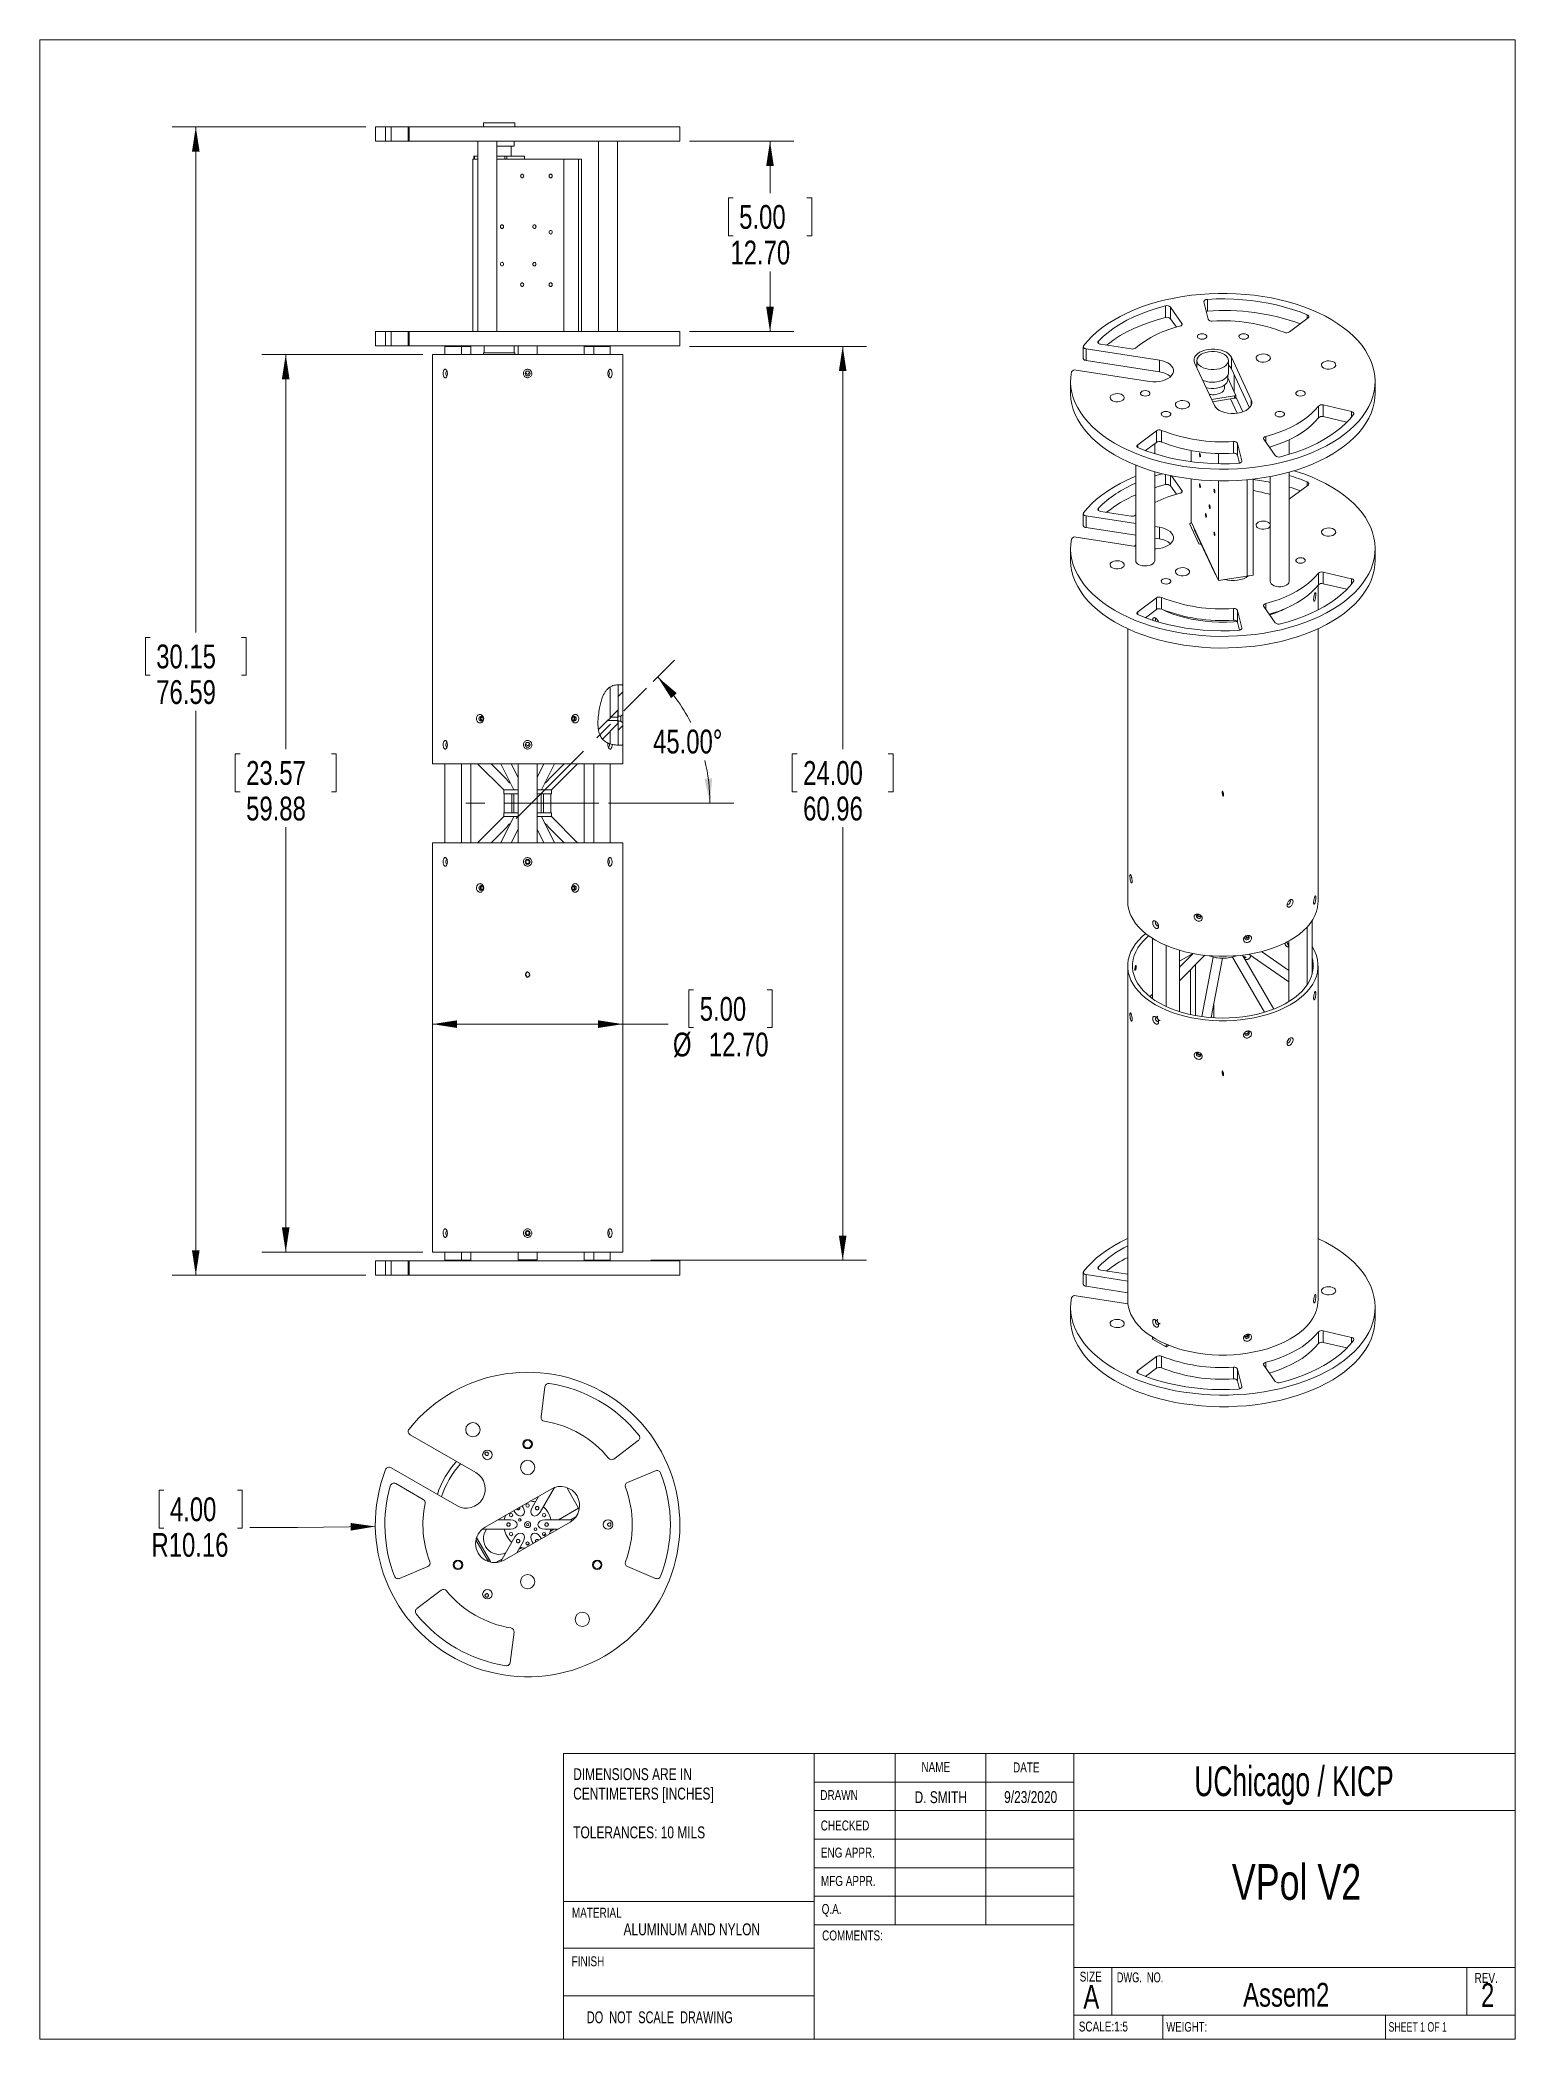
# Model space of a CAD drawing. Header units: millimetres. Extents: x 1 to 20.6, y 0.6 to 27.3.
import ezdxf

# ---------------------------------------------------------------- set-up
doc = ezdxf.new("R2010")
doc.units = ezdxf.units.MM
doc.linetypes.add('CENTERX2', pattern=[2.032, 1.27, -0.254, 0.254, -0.254])
doc.styles.add('SLDTEXTSTYLE0', font='TXT', dxfattribs={"width": 0.75})
doc.styles.add('SLDTEXTSTYLE1', font='TXT', dxfattribs={"width": 0.663})
doc.styles.add('SLDTEXTSTYLE2', font='TXT', dxfattribs={"width": 0.6875})
doc.styles.add('SLDTEXTSTYLE3', font='TXT', dxfattribs={"width": 0.684783})
doc.styles.add('SLDTEXTSTYLE4', font='TXT', dxfattribs={"width": 0.694444})
doc.dimstyles.new('SLDDIMSTYLE0', dxfattribs={"dimtxt": 0.3175, "dimasz": 0.3302, "dimexe": 0, "dimexo": 0.0625, "dimgap": 0.079375, "dimtad": 0, "dimtih": 1, "dimtoh": 1, "dimlfac": 5, "dimrnd": 1e-09, "dimzin": 12, "dimdsep": 46, "dimtxsty": 'SLDTEXTSTYLE0', "dimsah": 1, "dimcen": 0.09, "dimadec": 0, "dimazin": 3, "dimtfac": 1, "dimtofl": 0, "dimtmove": 0, "dimatfit": 3, "dimfxl": 1, "dimfrac": 2, "dimtolj": 1, "dimtzin": 12, "dimarcsym": 0})
doc.dimstyles.new('SLDDIMSTYLE1', dxfattribs={"dimtxt": 0.3175, "dimasz": 0.3302, "dimexe": 0, "dimexo": 0.0625, "dimgap": 0.079375, "dimtad": 0, "dimtih": 1, "dimtoh": 1, "dimlfac": 5, "dimrnd": 1e-09, "dimzin": 4, "dimdsep": 46, "dimtxsty": 'SLDTEXTSTYLE0', "dimsah": 1, "dimcen": 0.09, "dimadec": 0, "dimazin": 1, "dimtfac": 1, "dimtofl": 0, "dimtmove": 0, "dimatfit": 3, "dimfxl": 1, "dimfrac": 2, "dimtolj": 1, "dimtzin": 12, "dimarcsym": 0})
doc.dimstyles.new('SLDDIMSTYLE2', dxfattribs={"dimtxt": 0.3175, "dimasz": 0.3302, "dimexe": 0, "dimexo": 0.0625, "dimgap": 0.079375, "dimtad": 0, "dimtih": 1, "dimtoh": 1, "dimdec": 4, "dimlfac": 5, "dimzin": 4, "dimdsep": 46, "dimtxsty": 'SLDTEXTSTYLE0', "dimsah": 1, "dimcen": 0.09, "dimazin": 1, "dimtfac": 1, "dimtofl": 0, "dimtmove": 0, "dimatfit": 3, "dimfxl": 1, "dimfrac": 2, "dimtolj": 1, "dimtzin": 12, "dimarcsym": 0})
doc.dimstyles.new('SLDDIMSTYLE3', dxfattribs={"dimtxt": 0.3175, "dimasz": 0.3302, "dimexe": 0, "dimexo": 0.0625, "dimgap": 0.079375, "dimtad": 0, "dimtih": 1, "dimtoh": 1, "dimlfac": 5, "dimrnd": 1e-09, "dimzin": 12, "dimdsep": 46, "dimtxsty": 'SLDTEXTSTYLE0', "dimsah": 1, "dimcen": 0, "dimadec": 0, "dimazin": 3, "dimtfac": 1, "dimtofl": 0, "dimtmove": 0, "dimatfit": 3, "dimfxl": 1, "dimfrac": 2, "dimtolj": 1, "dimtzin": 12, "dimarcsym": 0})

msp = doc.modelspace()

# ---------------------------------------------------------------- texts
at = {"color": 7, "linetype": 'Continuous', "lineweight": 0}
for s, insert, char_height, attachment_point, style in [('NAME', (12.715789, 4.330247), 0.1322917, 1, 'SLDTEXTSTYLE0'), ('DATE', (13.938621, 4.325103), 0.1322917, 1, 'SLDTEXTSTYLE0'), ('UChicago / KICP', (17.688003, 4.272616), 0.396875, 2, 'SLDTEXTSTYLE1'), ('DRAWN', (11.365928, 3.955755), 0.1322917, 1, 'SLDTEXTSTYLE0'), ('D. SMITH', (12.973485, 3.940976), 0.15875, 2, 'SLDTEXTSTYLE0'), ('9/23/2020', (14.173609, 3.942721), 0.15875, 2, 'SLDTEXTSTYLE0'), ('CHECKED', (11.372011, 3.549962), 0.1322917, 1, 'SLDTEXTSTYLE0'), ('ENG APPR.', (11.373314, 3.188284), 0.1322917, 1, 'SLDTEXTSTYLE0'), ('VPol V2', (17.721802, 2.968283), 0.47625, 2, 'SLDTEXTSTYLE0'), ('MFG APPR.', (11.374474, 2.810009), 0.1322917, 1, 'SLDTEXTSTYLE0'), ('Q.A.', (11.38432, 2.435782), 0.1322917, 1, 'SLDTEXTSTYLE0'), ('MATERIAL', (8.051248, 2.386059), 0.1322917, 1, 'SLDTEXTSTYLE0'), ('ALUMINUM AND NYLON', (9.65172, 2.177759), 0.15875, 2, 'SLDTEXTSTYLE0'), ('COMMENTS:', (11.390444, 2.082816), 0.1322917, 1, 'SLDTEXTSTYLE0'), ('FINISH', (8.048282, 1.738166), 0.1322917, 1, 'SLDTEXTSTYLE0'), ('SIZE', (14.82772, 1.533915), 0.1322917, 1, 'SLDTEXTSTYLE0'), ('A', (14.876538, 1.35709), 0.3175, 1, 'SLDTEXTSTYLE0'), ('DWG.  NO.', (15.322855, 1.523525), 0.1322917, 1, 'SLDTEXTSTYLE4'), ('Assem2', (17.584063, 1.38457), 0.3175, 2, 'SLDTEXTSTYLE0'), ('REV.', (20.097943, 1.515667), 0.1322917, 1, 'SLDTEXTSTYLE0'), ('2', (20.272349, 1.379613), 0.3175, 2, 'SLDTEXTSTYLE0'), ('DO  NOT  SCALE  DRAWING', (8.250897, 1.00443), 0.15875, 1, 'SLDTEXTSTYLE3'), ('SCALE:1:5', (14.815419, 0.867912), 0.1322917, 1, 'SLDTEXTSTYLE0'), ('WEIGHT:', (15.983917, 0.860991), 0.127, 1, 'SLDTEXTSTYLE0'), ('SHEET 1 OF 1', (18.949513, 0.859775), 0.127, 1, 'SLDTEXTSTYLE2')]:
    msp.add_mtext(s, dxfattribs=dict(at, insert=insert, char_height=char_height, attachment_point=attachment_point, style=style))

# ---------------------------------------------------------------- blocks, each defined once
blk = doc.blocks.new('SW_NOTE_0')
at = {"color": 0, "linetype": 'Continuous', "lineweight": 0, "char_height": 0.15875, "attachment_point": 1, "style": 'SLDTEXTSTYLE0'}
for s, insert in [('DIMENSIONS ARE IN', (0, 0.205)), ('CENTIMETERS [INCHES]', (0, -0.054)), ('TOLERANCES: 10 MILS', (0, -0.572))]:
    blk.add_mtext(s, dxfattribs=dict(at, insert=insert))
blk = doc.blocks.new('_D')
at = {"color": 7, "linetype": 'Continuous', "lineweight": 0}
for p, q in [((5.301, 26.145), (2.715, 26.145)), ((3.032, 26.145), (3.032, 19.399)), ((2.424, 19.334), (2.359, 19.334)), ((2.359, 19.334), (2.359, 18.83)), ((3.641, 19.334), (3.705, 19.334)), ((3.705, 19.334), (3.705, 18.83)), ((2.359, 18.83), (2.424, 18.83)), ((3.705, 18.83), (3.641, 18.83)), ((3.032, 10.827), (3.032, 18.355)), ((5.301, 10.827), (2.715, 10.827))]:
    blk.add_line(p, q, dxfattribs=at)
for points in [[(3.032, 26.145), (2.981, 25.815), (3.083, 25.815)], [(3.032, 10.827), (3.083, 11.158), (2.981, 11.158)]]:
    blk.add_solid(points, dxfattribs=at)
at = {"color": 7, "linetype": 'Continuous', "lineweight": 0, "char_height": 0.3175, "attachment_point": 1, "style": 'SLDTEXTSTYLE0'}
for s, insert in [('30.15', (2.504, 19.239)), ('76.59', (2.504, 18.764))]:
    blk.add_mtext(s, dxfattribs=dict(at, insert=insert))
blk = doc.blocks.new('_D_1')
at = {"color": 7, "linetype": 'Continuous', "lineweight": 0}
for p, q in [((9.619, 25.954), (11.012, 25.954)), ((10.695, 25.954), (10.695, 25.262)), ((10.204, 25.197), (10.139, 25.197)), ((10.139, 25.197), (10.139, 24.693)), ((11.186, 25.197), (11.251, 25.197)), ((11.251, 25.197), (11.251, 24.693)), ((10.139, 24.693), (10.204, 24.693)), ((11.251, 24.693), (11.186, 24.693)), ((10.695, 23.414), (10.695, 24.218)), ((9.619, 23.414), (11.012, 23.414))]:
    blk.add_line(p, q, dxfattribs=at)
for points in [[(10.695, 25.954), (10.644, 25.624), (10.746, 25.624)], [(10.695, 23.414), (10.746, 23.745), (10.644, 23.745)]]:
    blk.add_solid(points, dxfattribs=at)
at = {"color": 7, "linetype": 'Continuous', "lineweight": 0, "char_height": 0.3175, "attachment_point": 1, "style": 'SLDTEXTSTYLE0'}
for s, insert in [('5.00', (10.284, 25.103)), ('12.70', (10.167, 24.628))]:
    blk.add_mtext(s, dxfattribs=dict(at, insert=insert))
blk = doc.blocks.new('_D_2')
at = {"color": 7, "linetype": 'Continuous', "lineweight": 0}
for p, q in [((9.619, 23.217), (11.983, 23.217)), ((11.665, 23.217), (11.665, 17.845)), ((11.057, 17.78), (10.992, 17.78)), ((10.992, 17.78), (10.992, 17.276)), ((12.273, 17.78), (12.338, 17.78)), ((12.338, 17.78), (12.338, 17.276)), ((10.992, 17.276), (11.057, 17.276)), ((12.338, 17.276), (12.273, 17.276)), ((11.665, 11.025), (11.665, 16.801)), ((9.105, 11.025), (11.983, 11.025))]:
    blk.add_line(p, q, dxfattribs=at)
for points in [[(11.665, 23.217), (11.614, 22.887), (11.716, 22.887)], [(11.665, 11.025), (11.716, 11.355), (11.614, 11.355)]]:
    blk.add_solid(points, dxfattribs=at)
at = {"color": 7, "linetype": 'Continuous', "lineweight": 0, "char_height": 0.3175, "attachment_point": 1, "style": 'SLDTEXTSTYLE0'}
for s, insert in [('24.00', (11.137, 17.685)), ('60.96', (11.137, 17.21))]:
    blk.add_mtext(s, dxfattribs=dict(at, insert=insert))
blk = doc.blocks.new('_D_3')
at = {"color": 7, "linetype": 'Continuous', "lineweight": 0}
for p, q in [((9.676, 14.632), (9.612, 14.632)), ((9.612, 14.632), (9.612, 14.128)), ((10.659, 14.632), (10.723, 14.632)), ((10.723, 14.632), (10.723, 14.128)), ((6.19, 14.175), (8.73, 14.175)), ((8.73, 14.175), (9.336, 14.175)), ((9.612, 14.128), (9.676, 14.128)), ((10.723, 14.128), (10.659, 14.128))]:
    blk.add_line(p, q, dxfattribs=at)
for points in [[(6.19, 14.175), (6.52, 14.124), (6.52, 14.226)], [(8.73, 14.175), (8.4, 14.226), (8.4, 14.124)]]:
    blk.add_solid(points, dxfattribs=at)
at = {"color": 7, "linetype": 'Continuous', "lineweight": 0, "char_height": 0.3175, "attachment_point": 1, "style": 'SLDTEXTSTYLE0'}
for s, insert in [('5.00', (9.757, 14.537)), ('%%c', (9.4, 14.062)), ('12.70', (9.879, 14.062))]:
    blk.add_mtext(s, dxfattribs=dict(at, insert=insert))
blk = doc.blocks.new('_D_4')
at = {"color": 7, "linetype": 'Continuous', "lineweight": 0}
for p, q in [((6.063, 23.109), (3.915, 23.109)), ((4.232, 23.109), (4.232, 17.845)), ((3.624, 17.78), (3.559, 17.78)), ((3.559, 17.78), (3.559, 17.276)), ((4.841, 17.78), (4.905, 17.78)), ((4.905, 17.78), (4.905, 17.276)), ((3.559, 17.276), (3.624, 17.276)), ((4.905, 17.276), (4.841, 17.276)), ((4.232, 11.133), (4.232, 16.801)), ((6.063, 11.133), (3.915, 11.133))]:
    blk.add_line(p, q, dxfattribs=at)
for points in [[(4.232, 23.109), (4.181, 22.779), (4.283, 22.779)], [(4.232, 11.133), (4.283, 11.463), (4.181, 11.463)]]:
    blk.add_solid(points, dxfattribs=at)
at = {"color": 7, "linetype": 'Continuous', "lineweight": 0, "char_height": 0.3175, "attachment_point": 1, "style": 'SLDTEXTSTYLE0'}
for s, insert in [('23.57', (3.704, 17.685)), ('59.88', (3.704, 17.21))]:
    blk.add_mtext(s, dxfattribs=dict(at, insert=insert))
blk = doc.blocks.new('_D_5')
at = {"color": 7, "linetype": 'Continuous', "lineweight": 0}
for p, q in [((9.135, 18.745), (9.421, 19.031)), ((8.54, 17.121), (10.212, 17.121))]:
    blk.add_line(p, q, dxfattribs=at)
for start, end in [(26.864, 45), (0, 13.9139)]:
    blk.add_arc((7.51, 17.121), 2.384, start, end, dxfattribs=at)
for points in [[(9.196, 18.807), (9.375, 18.524), (9.451, 18.591)], [(9.895, 17.121), (9.923, 17.454), (9.821, 17.447)]]:
    blk.add_solid(points, dxfattribs=at)
at = {"color": 7, "linetype": 'Continuous', "lineweight": 0, "insert": (9.135, 18.104), "char_height": 0.3175, "attachment_point": 1, "style": 'SLDTEXTSTYLE0'}
blk.add_mtext('45.00°', dxfattribs=at)
blk = doc.blocks.new('_D_6')
at = {"color": 7, "linetype": 'Continuous', "lineweight": 0}
for p, q in [((2.607, 7.956), (2.542, 7.956)), ((2.542, 7.956), (2.542, 7.452)), ((3.589, 7.956), (3.653, 7.956)), ((3.653, 7.956), (3.653, 7.452)), ((5.428, 7.473), (4.389, 7.46)), ((2.542, 7.452), (2.607, 7.452)), ((3.653, 7.452), (3.589, 7.452)), ((4.389, 7.46), (3.754, 7.46))]:
    blk.add_line(p, q, dxfattribs=at)
blk.add_solid([(5.428, 7.473), (5.098, 7.52), (5.099, 7.418)], dxfattribs=at)
at = {"color": 7, "linetype": 'Continuous', "lineweight": 0, "char_height": 0.3175, "attachment_point": 1, "style": 'SLDTEXTSTYLE0'}
for s, insert in [('4.00', (2.687, 7.861)), ('R10.16', (2.441, 7.386))]:
    blk.add_mtext(s, dxfattribs=dict(at, insert=insert))

# ---------------------------------------------------------------- dimensions: what is measured, and where the dimension line sits
at = {"color": 7, "linetype": 'Continuous', "lineweight": 0}
for base, p1, p2, dimstyle, picture, middle in [((3.032099, 26.144886), (5.428247, 10.827495), (5.428247, 26.144886), 'SLDDIMSTYLE0', '_D', (3.032099, 18.87682)), ((10.694852, 25.954386), (9.492247, 23.414386), (9.492247, 25.954386), 'SLDDIMSTYLE1', '_D_1', (10.694852, 24.740097)), ((11.665035, 11.02494), (9.492247, 23.21694), (8.977996, 11.02494), 'SLDDIMSTYLE0', '_D_2', (11.665035, 17.322879)), ((4.232099, 23.10894), (6.190247, 11.13294), (6.190247, 23.10894), 'SLDDIMSTYLE0', '_D_4', (4.232099, 17.322879))]:
    dim = msp.add_linear_dim(base=base, p1=p1, p2=p2, angle=90, dimstyle=dimstyle, dxfattribs=at)
    dim.commit()
    dim.dimension.update_dxf_attribs({"geometry": picture, "text_midpoint": middle, "dimtype": 160})
dim = msp.add_angular_dim_2l(base=(9.877016, 17.409713), line1=((8.412747, 17.12094), (6.507747, 17.12094)), line2=((7.308438, 16.918932), (9.045107, 18.655601)), dimstyle='SLDDIMSTYLE2', dxfattribs=at)
dim.commit()
dim.dimension.update_dxf_attribs({"geometry": '_D_5', "text_midpoint": (9.747164, 17.94625), "dimtype": 162})
dim = msp.add_linear_dim(base=(8.730247, 14.174741), p1=(6.190247, 15.934938), p2=(8.730247, 15.934938), text='%%c<>', dimstyle='SLDDIMSTYLE1', dxfattribs=at)
dim.commit()
dim.dimension.update_dxf_attribs({"geometry": '_D_3', "text_midpoint": (10.167358, 14.174741), "dimtype": 160})
dim = msp.add_radius_dim(center=(7.460247, 7.498646), mpoint=(5.428404, 7.473391), dimstyle='SLDDIMSTYLE3', dxfattribs=at)
dim.commit()
dim.dimension.update_dxf_attribs({"geometry": '_D_6', "text_midpoint": (3.097748, 7.498646), "dimtype": 164})

# ---------------------------------------------------------------- hatches: boundary and pattern name
at = {"linetype": 'Continuous', "lineweight": 0}
h = msp.add_hatch(dxfattribs=at)
h.set_pattern_fill('ANSI31', scale=0.1, style=0)
edge = h.paths.add_edge_path(flags=0)
edge.add_spline(control_points=[(8.730247, 18.698515), (8.708611, 18.701851), (8.687286, 18.70321), (8.666747, 18.702442)], knot_values=[0.086639979, 0.086639979, 0.086639979, 0.086639979, 0.1136317, 0.1136317, 0.1136317, 0.1136317], weights=[1, 1, 1, 1], degree=3, periodic=0)
edge.add_line((8.666747, 18.702442), (8.666747, 18.282431))
edge.add_line((8.666747, 18.282431), (8.70205, 18.282431))
edge.add_line((8.70205, 18.282431), (8.730247, 18.306942))
edge.add_line((8.730247, 18.306942), (8.730247, 18.698515))
h = msp.add_hatch(dxfattribs=at)
h.set_pattern_fill('ANSI31', scale=0.1, style=0)
edge = h.paths.add_edge_path(flags=0)
edge.add_line((8.665299, 18.18599), (8.665299, 18.227186))
edge.add_line((8.665299, 18.227186), (8.52689, 18.227186))
edge.add_line((8.52689, 18.227186), (8.405102, 18.105399))
edge.add_spline(control_points=[(8.405102, 18.105399), (8.41316, 18.055868), (8.429566, 18.012106), (8.457724, 17.978415)], knot_values=[0.416616937, 0.416616937, 0.416616937, 0.416616937, 0.481722104, 0.481722104, 0.481722104, 0.481722104], weights=[1, 1, 1, 1], degree=3, periodic=0)
edge.add_line((8.457724, 17.978415), (8.665299, 18.18599))
h = msp.add_hatch(dxfattribs=at)
h.set_pattern_fill('ANSI31', scale=0.1, style=0)
h.paths.add_polyline_path([(8.572102, 18.272398), (8.665299, 18.272398), (8.665299, 18.365595)], flags=0)
h = msp.add_hatch(dxfattribs=at)
h.set_pattern_fill('ANSI31', scale=0.1, style=0)
edge = h.paths.add_edge_path(flags=0)
edge.add_line((8.730247, 18.192642), (8.70205, 18.217153))
edge.add_line((8.70205, 18.217153), (8.666747, 18.217153))
edge.add_line((8.666747, 18.217153), (8.666747, 17.897161))
edge.add_spline(control_points=[(8.666747, 17.897161), (8.687514, 17.896691), (8.708794, 17.897576), (8.730247, 17.899763)], knot_values=[0.584541604, 0.584541604, 0.584541604, 0.584541604, 0.609069313, 0.609069313, 0.609069313, 0.609069313], weights=[1, 1, 1, 1], degree=3, periodic=0)
edge.add_line((8.730247, 17.899763), (8.730247, 18.192642))

# ---------------------------------------------------------------- linework, layer by layer
at = {"color": 7, "linetype": 'Continuous', "lineweight": 0}
for p, q in [((0.9525, 27.305), (20.6375, 27.305)), ((0.9525, 27.305), (0.9525, 0.635)), ((20.6375, 0.635), (20.6375, 27.305)), ((8.665299, 18.365595), (8.665299, 18.18599)), ((8.665299, 18.272398), (8.666747, 18.27724)), ((8.665299, 18.18599), (8.665299, 18.272398)), ((7.9375, 0.635), (7.9375, 4.445)), ((7.9375, 4.445), (20.6375, 4.445)), ((11.282651, 4.445), (11.282651, 0.635)), ((12.365998, 4.445), (12.365998, 2.159)), ((13.575145, 4.445), (13.575145, 2.159)), ((14.748888, 4.445), (14.748888, 0.635)), ((11.282651, 4.064), (14.748888, 4.064)), ((11.282651, 3.683), (20.6375, 3.683)), ((11.282651, 3.302), (14.748888, 3.302)), ((11.282651, 2.921), (14.748888, 2.921)), ((11.282651, 2.470512), (7.9375, 2.470512)), ((11.282651, 2.54), (14.748888, 2.54)), ((11.282651, 2.159), (14.748888, 2.159)), ((7.9375, 1.847719), (11.282651, 1.847719)), ((14.748888, 1.5875), (20.6375, 1.5875)), ((15.258689, 1.5875), (15.258689, 0.9525)), ((19.994438, 1.5875), (19.994438, 0.9525)), ((7.9375, 1.212719), (11.282651, 1.212719)), ((14.748888, 0.9525), (20.6375, 0.9525)), ((15.936493, 0.9525), (15.936493, 0.635)), ((18.906868, 0.9525), (18.906868, 0.635)), ((20.6375, 0.635), (0.9525, 0.635))]:
    msp.add_line(p, q, dxfattribs=at)
at = {"color": 7, "linetype": 'Continuous', "lineweight": 15}
for p, q in [((5.428247, 26.144886), (5.428247, 25.954386)), ((5.428247, 26.144886), (5.565126, 26.144886)), ((5.565126, 25.954386), (5.565126, 26.144886)), ((5.565126, 26.144886), (5.637904, 26.144886)), ((5.637904, 26.144886), (5.637904, 25.954386)), ((5.637904, 26.144886), (5.866504, 26.144886)), ((5.866504, 26.144886), (5.866504, 25.954386)), ((5.866504, 26.144886), (5.877741, 26.144886)), ((5.877741, 26.144886), (5.877741, 25.954386)), ((5.877741, 26.144886), (9.492247, 26.144886)), ((6.870418, 26.200785), (6.870418, 26.144886)), ((6.870418, 26.200785), (7.262283, 26.200785)), ((7.262283, 26.200785), (7.290418, 26.200785)), ((7.290418, 26.144886), (7.290418, 26.200785)), ((9.492247, 25.954386), (9.492247, 26.144886)), ((5.428247, 25.954386), (5.565126, 25.954386)), ((5.637904, 25.954386), (5.565126, 25.954386)), ((5.866504, 25.954386), (5.637904, 25.954386)), ((5.877741, 25.954386), (5.866504, 25.954386)), ((5.877741, 25.954386), (9.492247, 25.954386)), ((6.796848, 25.954386), (6.796848, 23.414386)), ((7.050848, 23.414386), (7.050848, 25.954386)), ((7.050848, 25.886386), (7.253623, 25.886386)), ((7.239118, 25.754385), (7.239118, 25.886386)), ((7.253623, 25.886386), (7.280418, 25.886386)), ((7.280418, 25.886386), (7.280418, 25.954386)), ((8.406044, 25.954386), (8.406044, 23.414386)), ((8.660044, 23.414386), (8.660044, 25.954386)), ((6.729029, 23.414386), (6.729029, 25.714386)), ((6.729029, 25.714386), (6.740768, 25.714386)), ((6.740768, 25.754385), (6.740768, 25.714386)), ((6.740768, 25.754385), (6.750768, 25.754385)), ((6.750768, 25.714386), (6.740768, 25.714386)), ((6.750768, 25.754385), (6.750768, 25.714386)), ((6.796848, 25.754385), (6.750768, 25.754385)), ((6.796848, 25.714386), (6.750768, 25.714386)), ((7.156068, 25.754385), (7.050848, 25.754385)), ((7.156068, 25.714386), (7.050848, 25.714386)), ((7.156068, 25.714386), (7.156068, 25.754385)), ((7.156068, 25.754385), (7.183388, 25.754385)), ((7.183388, 25.714386), (7.156068, 25.714386)), ((7.183388, 25.754385), (7.183388, 25.714386)), ((7.183388, 25.754385), (7.417388, 25.754385)), ((7.183388, 25.714386), (7.188888, 25.714386)), ((7.188888, 25.714386), (7.941464, 25.714386)), ((7.417388, 25.714386), (7.417388, 25.754385)), ((7.417388, 25.754385), (7.420068, 25.754385)), ((7.420068, 25.714386), (7.420068, 25.754385)), ((7.941464, 25.714386), (8.141464, 25.714386)), ((7.941464, 25.714386), (7.941464, 23.414386)), ((8.141464, 25.714386), (8.141464, 23.414386)), ((8.141464, 25.714386), (8.181464, 25.714386)), ((8.181464, 25.714386), (8.181464, 23.414386)), ((15.971333, 23.601946), (15.971333, 23.757497)), ((16.192336, 23.524374), (16.038834, 23.741726)), ((16.038834, 23.741726), (16.038834, 23.586175)), ((16.541771, 23.578423), (16.486464, 23.810964)), ((16.531263, 23.844105), (16.531263, 23.688554)), ((16.11838, 23.473541), (16.038834, 23.586175)), ((17.625791, 23.410735), (17.875104, 23.596154)), ((5.428247, 23.414386), (5.428247, 23.223886)), ((5.428247, 23.414386), (5.565126, 23.414386)), ((5.428247, 23.223886), (5.565126, 23.223886)), ((5.565126, 23.223886), (5.565126, 23.414386)), ((5.565126, 23.414386), (5.637904, 23.414386)), ((5.637904, 23.223886), (5.565126, 23.223886)), ((5.637904, 23.414386), (5.637904, 23.223886)), ((5.637904, 23.414386), (5.866504, 23.414386)), ((5.866504, 23.223886), (5.637904, 23.223886)), ((5.866504, 23.414386), (5.866504, 23.223886)), ((5.866504, 23.414386), (5.877741, 23.414386)), ((5.877741, 23.223886), (5.866504, 23.223886)), ((5.877741, 23.414386), (5.877741, 23.223886)), ((5.877741, 23.414386), (9.492247, 23.414386)), ((5.877741, 23.223886), (9.492247, 23.223886)), ((6.357692, 23.216941), (6.357692, 23.108941)), ((6.357692, 23.216941), (6.577662, 23.216941)), ((6.577662, 23.216941), (6.577662, 23.108941)), ((6.577662, 23.216941), (6.704662, 23.216941)), ((6.704662, 23.216941), (6.704662, 23.108941)), ((6.880418, 23.223886), (6.880418, 23.133186)), ((7.280418, 23.133186), (7.280418, 23.223886)), ((7.333247, 23.223886), (7.333247, 23.108941)), ((7.587247, 23.223886), (7.587247, 23.108941)), ((8.215831, 23.216941), (8.215831, 23.108941)), ((8.215831, 23.216941), (8.342831, 23.216941)), ((8.342831, 23.216941), (8.342831, 23.108941)), ((8.342831, 23.216941), (8.562801, 23.216941)), ((8.562801, 23.216941), (8.562801, 23.108941)), ((9.492247, 23.223886), (9.492247, 23.414386)), ((14.875766, 23.213359), (14.875766, 23.057808)), ((15.108052, 23.246008), (15.516864, 23.182771)), ((6.190247, 23.108941), (6.190247, 18.306475)), ((6.825247, 23.108941), (6.190247, 23.108941)), ((8.730247, 23.108941), (6.825247, 23.108941)), ((6.870418, 23.133186), (6.870418, 23.108941)), ((7.262283, 23.133186), (6.870418, 23.133186)), ((7.290418, 23.133186), (7.262283, 23.133186)), ((7.290418, 23.108941), (7.290418, 23.133186)), ((8.730247, 18.698515), (8.730247, 23.108941)), ((14.913418, 23.185032), (15.890757, 23.033854)), ((14.913418, 23.185032), (14.913418, 23.029481)), ((15.890757, 22.878303), (14.913418, 23.029481)), ((15.890757, 22.878303), (15.890757, 23.033854)), ((16.624722, 22.429684), (16.361762, 22.996223)), ((16.393027, 22.957535), (16.383877, 22.948578)), ((16.393027, 23.028387), (16.393027, 22.928864)), ((16.813027, 22.860833), (16.813027, 23.028387)), ((17.115412, 22.505586), (16.852452, 23.072125)), ((16.852452, 22.916574), (16.852452, 23.072125)), ((14.706587, 22.750904), (14.706587, 22.595353)), ((14.781938, 22.901763), (15.759277, 22.750584)), ((16.761727, 22.663883), (16.761727, 22.701402)), ((16.803027, 22.771666), (16.803027, 22.823868)), ((16.908935, 22.571352), (16.803027, 22.799529)), ((17.093298, 22.39768), (16.852452, 22.916574)), ((16.889247, 22.8373), (16.889247, 22.613769)), ((18.770587, 22.595353), (18.770587, 22.750904)), ((16.587587, 22.509691), (16.894793, 22.557211)), ((16.601731, 22.479217), (16.894793, 22.524549)), ((16.839736, 22.516033), (16.928437, 22.324928)), ((16.894793, 22.524549), (16.894793, 22.557211)), ((16.909617, 22.535702), (16.909617, 22.568363)), ((16.909617, 22.543913), (17.003013, 22.342693)), ((18.01289, 22.264854), (18.01289, 22.420405)), ((18.078408, 22.435542), (18.454911, 22.346923)), ((18.078408, 22.435542), (18.078408, 22.279991)), ((18.078408, 22.279991), (18.393197, 22.205897)), ((15.851383, 22.091074), (15.60207, 21.905655)), ((15.851383, 21.935523), (15.705411, 21.82696)), ((15.829345, 21.78452), (15.829345, 21.919132)), ((15.851383, 21.935523), (15.851383, 22.091074)), ((15.921234, 22.096874), (15.921234, 21.941323)), ((16.879935, 21.793021), (16.879935, 21.948572)), ((16.935403, 21.923386), (16.990711, 21.690845)), ((16.935403, 21.923386), (16.935403, 21.767834)), ((17.284839, 21.977435), (17.438341, 21.760083)), ((17.370169, 21.876007), (17.370169, 21.85661)), ((17.624169, 21.777225), (17.624169, 21.971628)), ((15.575345, 21.633534), (15.575345, 20.36105)), ((16.315932, 21.67858), (16.315932, 21.826677)), ((16.678279, 21.789634), (16.678279, 21.651722)), ((16.935403, 21.767834), (16.961036, 21.660062)), ((15.829345, 20.36105), (15.829345, 21.546292)), ((16.11838, 21.243977), (16.038834, 21.35661)), ((16.192336, 21.294809), (16.053838, 21.490915)), ((16.315932, 20.874318), (16.315932, 21.447961)), ((16.678279, 21.422821), (16.678279, 20.093654)), ((17.064649, 21.437505), (17.064649, 20.15342)), ((17.141923, 21.445645), (17.141923, 20.165373)), ((17.143247, 21.11955), (17.143247, 21.445801)), ((17.370169, 21.480406), (17.370169, 20.08342)), ((17.624169, 20.08342), (17.624169, 21.539569)), ((17.625791, 21.18117), (17.875104, 21.366589)), ((17.625791, 21.18117), (17.624169, 21.180025)), ((14.875766, 20.983794), (14.875766, 20.828243)), ((14.913418, 20.955467), (15.575345, 20.853078)), ((14.913418, 20.955467), (14.913418, 20.799916)), ((15.108052, 21.016443), (15.516864, 20.953206)), ((15.575345, 20.967937), (15.572418, 20.965386)), ((15.829345, 20.813788), (15.890757, 20.804289)), ((15.890757, 20.648738), (15.890757, 20.804289)), ((16.418245, 20.584744), (16.297118, 20.845709)), ((16.321885, 20.861493), (16.31126, 20.85985)), ((16.678279, 20.093654), (16.315932, 20.874318)), ((14.781938, 20.672198), (15.575345, 20.549471)), ((15.575345, 20.697527), (14.913418, 20.799916)), ((15.890757, 20.648738), (15.829345, 20.658237)), ((16.624722, 20.200119), (16.361762, 20.766658)), ((16.453365, 20.578224), (16.44274, 20.57658)), ((16.46751, 20.54775), (16.463646, 20.547152)), ((14.706587, 20.52134), (14.706587, 20.365789)), ((16.528461, 20.416433), (16.523799, 20.417554)), ((16.531654, 20.409552), (16.527051, 20.410548)), ((18.770587, 20.365789), (18.770587, 20.52134)), ((16.612715, 20.234911), (16.608613, 20.234825)), ((16.616469, 20.226821), (16.616469, 20.217899)), ((16.678279, 20.093654), (17.064649, 20.15342)), ((17.064649, 20.15342), (17.141923, 20.165373)), ((18.008587, 19.701647), (18.008587, 20.029815)), ((18.01289, 20.035289), (18.01289, 20.19084)), ((18.078408, 20.205978), (18.454911, 20.117358)), ((18.078408, 20.205978), (18.078408, 20.050427)), ((18.078408, 20.050427), (18.393197, 19.976333)), ((15.851383, 19.861509), (15.60207, 19.67609)), ((15.851383, 19.705958), (15.851383, 19.861509)), ((15.921234, 19.86731), (15.921234, 19.711759)), ((17.284839, 19.74787), (17.438341, 19.530518)), ((15.851383, 19.705958), (15.705411, 19.597396)), ((15.874117, 19.55339), (15.877875, 19.542303)), ((16.879935, 19.563456), (16.879935, 19.719007)), ((16.935403, 19.693821), (16.990711, 19.46128)), ((16.935403, 19.693821), (16.935403, 19.53827)), ((16.935403, 19.53827), (16.961036, 19.430498)), ((15.468587, 19.450078), (15.468587, 15.812802)), ((18.008587, 15.812802), (18.008587, 19.450078)), ((8.562801, 18.673402), (8.562801, 18.258051)), ((8.666747, 18.282431), (8.666747, 18.702442)), ((8.730247, 18.698515), (8.730247, 18.306942)), ((6.190247, 18.193434), (6.190247, 17.64794)), ((6.857721, 18.227186), (6.859844, 18.22732)), ((8.405102, 18.105399), (8.52689, 18.227186)), ((8.665299, 18.18599), (8.457724, 17.978415)), ((8.52689, 18.227186), (8.665299, 18.227186)), ((8.572102, 18.272398), (8.665299, 18.365595)), ((8.665299, 18.272398), (8.572102, 18.272398)), ((8.665299, 18.272398), (8.665299, 18.365595)), ((8.665299, 18.227186), (8.665299, 18.272398)), ((8.665299, 18.18599), (8.665299, 18.227186)), ((8.70205, 18.282431), (8.666747, 18.282431)), ((8.666747, 17.897161), (8.666747, 18.217154)), ((8.666747, 18.217154), (8.70205, 18.217154)), ((8.730247, 18.306942), (8.70205, 18.282431)), ((8.70205, 18.217154), (8.70205, 18.282431)), ((8.70205, 18.217154), (8.730247, 18.192642)), ((8.730247, 18.192642), (8.730247, 17.899763)), ((8.586982, 17.90645), (8.550164, 17.91698)), ((8.562801, 18.083492), (8.562801, 17.913365)), ((8.730247, 17.64794), (8.730247, 17.899763)), ((6.825247, 17.64794), (6.190247, 17.64794)), ((6.357692, 17.64794), (6.357692, 16.59394)), ((6.577662, 17.64794), (6.577662, 16.59394)), ((6.704662, 17.64794), (6.704662, 16.59394)), ((6.793244, 17.64794), (7.142444, 17.29874)), ((8.730247, 17.64794), (6.825247, 17.64794)), ((7.183739, 17.43705), (6.972849, 17.64794)), ((7.100651, 17.64794), (7.275251, 17.29874)), ((7.333247, 17.466731), (7.242642, 17.64794)), ((7.333247, 17.64794), (7.333247, 16.59394)), ((7.677851, 17.64794), (7.587247, 17.466731)), ((7.587247, 17.64794), (7.587247, 16.59394)), ((7.645242, 17.29874), (7.819842, 17.64794)), ((7.947644, 17.64794), (7.736754, 17.43705)), ((7.778049, 17.29874), (8.127249, 17.64794)), ((8.215831, 17.64794), (8.215831, 16.59394)), ((8.342831, 17.64794), (8.342831, 16.59394)), ((8.562801, 17.64794), (8.562801, 16.59394)), ((7.142444, 17.29874), (7.142747, 17.29874)), ((7.142747, 17.29874), (7.142747, 17.24794)), ((7.142747, 17.24794), (7.333247, 17.24794)), ((7.142796, 17.29874), (7.296655, 17.29874)), ((7.149161, 16.99394), (7.149161, 17.24794)), ((7.149161, 17.24794), (7.249711, 17.24794)), ((7.249711, 16.99394), (7.249711, 17.24794)), ((7.278254, 16.99394), (7.278254, 17.24794)), ((7.296655, 17.29874), (7.306388, 17.29874)), ((7.306388, 17.29874), (7.333247, 17.29874)), ((7.587247, 17.29874), (7.614105, 17.29874)), ((7.587247, 17.24794), (7.73521, 17.24794)), ((7.614105, 17.29874), (7.623838, 17.29874)), ((7.623838, 17.29874), (7.73521, 17.29874)), ((7.642239, 16.99394), (7.642239, 17.24794)), ((7.670782, 16.99394), (7.670782, 17.24794)), ((7.670782, 17.24794), (7.771332, 17.24794)), ((7.73521, 17.29874), (7.777697, 17.29874)), ((7.73521, 17.24794), (7.777747, 17.24794)), ((7.771332, 16.99394), (7.771332, 17.24794)), ((7.777747, 17.24794), (7.777747, 17.29874)), ((7.777747, 17.29874), (7.778049, 17.29874)), ((7.142444, 16.94314), (6.793244, 16.59394)), ((6.972849, 16.59394), (7.183641, 16.804732)), ((7.275251, 16.94314), (7.100651, 16.59394)), ((7.142444, 16.94314), (7.142747, 16.94314)), ((7.142747, 16.99394), (7.142747, 16.94314)), ((7.142747, 16.99394), (7.333247, 16.99394)), ((7.142796, 16.94314), (7.296655, 16.94314)), ((7.149161, 16.99394), (7.249711, 16.99394)), ((7.296655, 16.94314), (7.306388, 16.94314)), ((7.306388, 16.94314), (7.333247, 16.94314)), ((7.587247, 16.99394), (7.777747, 16.99394)), ((7.587247, 16.94314), (7.614105, 16.94314)), ((7.614105, 16.94314), (7.623838, 16.94314)), ((7.623838, 16.94314), (7.777697, 16.94314)), ((7.819842, 16.59394), (7.645242, 16.94314)), ((7.670782, 16.99394), (7.771332, 16.99394)), ((7.736853, 16.804732), (7.947644, 16.59394)), ((7.777697, 16.94314), (7.778049, 16.94314)), ((7.777747, 16.94314), (7.777747, 16.99394)), ((8.127249, 16.59394), (7.778049, 16.94314)), ((6.190247, 16.59394), (6.190247, 16.048634)), ((6.190247, 16.59394), (6.825247, 16.59394)), ((6.825247, 16.59394), (8.730247, 16.59394)), ((7.242642, 16.59394), (7.333247, 16.77515)), ((7.587247, 16.77515), (7.677851, 16.59394)), ((8.730247, 16.048557), (8.730247, 16.59394)), ((6.190247, 15.935714), (6.190247, 11.13294)), ((6.857721, 15.969482), (6.859844, 15.969616)), ((8.730247, 11.13294), (8.730247, 15.93494)), ((17.864632, 15.47376), (17.864632, 14.702085)), ((17.930372, 15.559486), (17.930372, 14.84372)), ((15.8004, 15.318654), (15.8004, 14.514248)), ((15.980005, 15.224803), (15.980005, 14.410564)), ((17.056087, 15.322364), (17.056087, 15.353595)), ((17.619287, 15.28457), (17.619287, 14.476121)), ((15.468587, 14.952168), (15.468587, 10.493038)), ((16.15961, 15.160266), (16.15961, 14.341107)), ((16.15961, 15.015803), (16.335733, 15.117509)), ((16.341689, 15.116369), (16.15961, 14.934285)), ((16.15961, 14.754677), (16.49786, 15.092937)), ((16.305384, 15.099984), (16.305384, 15.080063)), ((16.371124, 14.966198), (16.371124, 14.288761)), ((16.607465, 15.070375), (16.457624, 14.274819)), ((16.584327, 14.261387), (16.733621, 15.054037)), ((16.869202, 15.070243), (17.294301, 14.333951)), ((17.416633, 14.376066), (17.001267, 15.0955)), ((17.084533, 15.107371), (17.619287, 14.738036)), ((17.619287, 14.892383), (17.256042, 15.143262)), ((18.008587, 10.493038), (18.008587, 14.952168)), ((16.305384, 14.900456), (16.305384, 14.302116)), ((15.8004, 14.575064), (15.765638, 14.540301)), ((16.616469, 14.43204), (16.616469, 14.259247)), ((5.428247, 11.017995), (5.428247, 10.827495)), ((5.428247, 11.017995), (5.565126, 11.017995)), ((5.565126, 10.827495), (5.565126, 11.017995)), ((5.565126, 11.017995), (5.637904, 11.017995)), ((5.637904, 11.017995), (5.637904, 10.827495)), ((5.637904, 11.017995), (5.866504, 11.017995)), ((5.866504, 11.017995), (5.866504, 10.827495)), ((5.866504, 11.017995), (5.877741, 11.017995)), ((5.877741, 11.017995), (5.877741, 10.827495)), ((5.877741, 11.017995), (9.492247, 11.017995)), ((6.190247, 11.13294), (6.825247, 11.13294)), ((6.357692, 11.13294), (6.357692, 11.02494)), ((6.357692, 11.02494), (6.577662, 11.02494)), ((6.577662, 11.13294), (6.577662, 11.02494)), ((6.577662, 11.02494), (6.704662, 11.02494)), ((6.704662, 11.13294), (6.704662, 11.02494)), ((6.825247, 11.13294), (8.730247, 11.13294)), ((7.333247, 11.13294), (7.333247, 11.031886)), ((7.333247, 11.031886), (7.587247, 11.031886)), ((7.587247, 11.13294), (7.587247, 11.031886)), ((8.215831, 11.13294), (8.215831, 11.02494)), ((8.215831, 11.02494), (8.342831, 11.02494)), ((8.342831, 11.13294), (8.342831, 11.02494)), ((8.342831, 11.02494), (8.562801, 11.02494)), ((8.562801, 11.13294), (8.562801, 11.02494)), ((9.492247, 10.827495), (9.492247, 11.017995)), ((5.428247, 10.827495), (5.565126, 10.827495)), ((5.637904, 10.827495), (5.565126, 10.827495)), ((5.866504, 10.827495), (5.637904, 10.827495)), ((5.877741, 10.827495), (5.866504, 10.827495)), ((5.877741, 10.827495), (9.492247, 10.827495)), ((14.875766, 10.861635), (14.875766, 10.706084)), ((14.913418, 10.833308), (15.468587, 10.747433)), ((14.913418, 10.833308), (14.913418, 10.677757)), ((15.468587, 10.591882), (14.913418, 10.677757)), ((15.108052, 10.894284), (15.468587, 10.838515)), ((14.781938, 10.550039), (15.471504, 10.443374)), ((14.706587, 10.399181), (14.706587, 10.24363)), ((18.770587, 10.24363), (18.770587, 10.399181)), ((15.8004, 9.998891), (15.8004, 9.972603)), ((15.8004, 9.972603), (15.980005, 9.868919)), ((15.980005, 9.905039), (15.980005, 9.868919)), ((15.980005, 9.868919), (16.016432, 9.889948)), ((18.01289, 9.91313), (18.01289, 10.068681)), ((18.078408, 10.083819), (18.454911, 9.995199)), ((18.078408, 10.083819), (18.078408, 9.928268)), ((18.078408, 9.928268), (18.393197, 9.854174)), ((15.851383, 9.73935), (15.60207, 9.553931)), ((15.851383, 9.583799), (15.851383, 9.73935)), ((15.921234, 9.745151), (15.921234, 9.5896)), ((17.284839, 9.625711), (17.438341, 9.408359)), ((7.641111, 8.934206), (7.691935, 9.337612)), ((15.851383, 9.583799), (15.705411, 9.475237)), ((16.879935, 9.441297), (16.879935, 9.596849)), ((16.935403, 9.571662), (16.990711, 9.339121)), ((16.935403, 9.571662), (16.935403, 9.416111)), ((16.935403, 9.416111), (16.961036, 9.308339)), ((6.768162, 8.191515), (5.891904, 8.697423)), ((8.613026, 8.373085), (8.936968, 8.618811)), ((6.514162, 7.751574), (5.637904, 8.257482)), ((5.700843, 8.045167), (6.067375, 7.83355)), ((8.79391, 8.059793), (9.168682, 8.217481)), ((7.773188, 7.972616), (6.893306, 7.464616)), ((7.401239, 7.727849), (7.388239, 7.750366)), ((7.600261, 7.868158), (7.504745, 7.813012)), ((7.604261, 7.875086), (7.519254, 7.727849)), ((7.629239, 7.664349), (7.819212, 7.993392)), ((7.98332, 7.992656), (8.141464, 7.718742)), ((7.232247, 7.562146), (7.062232, 7.562146)), ((8.027188, 7.532675), (7.147306, 7.024675)), ((7.278254, 7.686866), (7.291254, 7.664349)), ((7.354194, 7.726091), (7.316092, 7.704093)), ((8.068193, 7.562146), (7.688247, 7.562146)), ((8.141464, 7.718742), (7.870232, 7.562146)), ((8.108526, 7.607348), (8.030232, 7.562146)), ((8.141464, 7.718742), (8.149609, 7.704635)), ((6.770884, 7.292656), (6.929029, 7.018742)), ((6.968756, 6.995931), (6.779138, 7.32436)), ((6.852301, 7.435146), (7.232247, 7.435146)), ((7.291254, 7.332942), (7.101281, 7.003899)), ((7.316232, 7.122205), (7.401239, 7.269442)), ((7.482806, 7.246089), (7.447716, 7.22583)), ((7.519254, 7.269442), (7.532254, 7.246925)), ((7.642239, 7.310425), (7.629239, 7.332942)), ((7.702777, 7.373089), (7.667687, 7.35283)), ((7.688247, 7.435146), (7.858261, 7.435146)), ((7.810261, 7.435146), (7.764798, 7.408897)), ((6.126583, 6.937498), (5.751811, 6.779811)), ((6.948947, 7.030242), (6.929029, 7.018742)), ((6.929029, 7.018742), (6.937173, 7.004635)), ((7.123261, 7.04197), (7.035113, 6.991078)), ((7.120261, 7.036774), (7.041968, 6.991571)), ((7.385695, 7.190022), (7.340232, 7.163774)), ((7.381502, 7.191065), (7.343232, 7.16897)), ((8.793923, 6.937529), (9.168699, 6.77985)), ((6.307467, 6.624206), (5.983525, 6.37848)), ((7.279383, 6.063086), (7.228558, 5.659679))]:
    msp.add_line(p, q, dxfattribs=at)
at = {"color": 8, "linetype": 'Continuous', "lineweight": 15}
for p, q in [((16.192336, 23.502231), (16.192336, 23.524374)), ((17.865013, 23.588649), (17.865013, 23.637786)), ((15.076888, 23.288675), (15.076888, 23.259994)), ((17.115412, 22.429684), (17.115412, 22.505586)), ((18.454911, 22.273722), (18.454911, 22.346923)), ((15.60207, 21.905655), (15.60207, 21.869691)), ((17.311062, 22.015257), (17.311062, 21.940304)), ((16.990711, 21.682866), (16.990711, 21.690845)), ((15.971333, 21.372381), (15.971333, 21.50914)), ((16.038834, 21.494054), (16.038834, 21.35661)), ((17.865013, 21.359084), (17.865013, 21.408222)), ((16.192336, 21.272666), (16.192336, 21.294809)), ((15.076888, 21.05911), (15.076888, 21.030429)), ((18.454911, 20.044157), (18.454911, 20.117358)), ((17.311062, 19.785693), (17.311062, 19.710739)), ((15.60207, 19.67609), (15.60207, 19.640126)), ((16.990711, 19.453302), (16.990711, 19.46128)), ((15.076888, 10.936951), (15.076888, 10.90827)), ((18.454911, 9.921998), (18.454911, 9.995199)), ((17.311062, 9.663534), (17.311062, 9.58858)), ((15.60207, 9.553931), (15.60207, 9.517967)), ((16.990711, 9.331143), (16.990711, 9.339121))]:
    msp.add_line(p, q, dxfattribs=at)
at = {"color": 7, "linetype": 'CENTERX2', "lineweight": 0}
for p, q in [((7.308438, 16.918932), (9.045107, 18.655601)), ((8.412747, 17.12094), (6.507747, 17.12094))]:
    msp.add_line(p, q, dxfattribs=at)
at = {"color": 7, "linetype": 'Continuous', "lineweight": 15, "flags": 128}
for points in [[(7.387208, 25.465796), (7.379059, 25.467667), (7.37215, 25.472998), (7.367534, 25.480975), (7.365913, 25.490386), (7.367534, 25.499796), (7.37215, 25.507774), (7.379059, 25.513104), (7.387208, 25.514976), (7.395358, 25.513104), (7.402266, 25.507774), (7.406883, 25.499796), (7.408504, 25.490386), (7.406883, 25.480975), (7.402266, 25.472998), (7.395358, 25.467667), (7.387208, 25.465796)], [(7.768259, 25.465796), (7.76011, 25.467667), (7.753201, 25.472998), (7.748585, 25.480975), (7.746964, 25.490386), (7.748585, 25.499796), (7.753201, 25.507774), (7.76011, 25.513104), (7.768259, 25.514976), (7.776409, 25.513104), (7.783318, 25.507774), (7.787934, 25.499796), (7.789555, 25.490386), (7.787934, 25.480975), (7.783318, 25.472998), (7.776409, 25.467667), (7.768259, 25.465796)], [(7.11874, 24.789796), (7.110591, 24.791667), (7.103682, 24.796998), (7.099066, 24.804975), (7.097445, 24.814386), (7.099066, 24.823796), (7.103682, 24.831773), (7.110591, 24.837104), (7.11874, 24.838975), (7.12689, 24.837104), (7.133799, 24.831773), (7.138415, 24.823796), (7.140036, 24.814386), (7.138415, 24.804975), (7.133799, 24.796998), (7.12689, 24.791667), (7.11874, 24.789796)], [(7.13874, 24.822832), (7.137445, 24.814386), (7.13874, 24.80594)], [(7.551753, 24.789796), (7.543604, 24.791667), (7.536695, 24.796998), (7.532078, 24.804975), (7.530457, 24.814386), (7.532078, 24.823796), (7.536695, 24.831773), (7.543604, 24.837104), (7.551753, 24.838975), (7.559902, 24.837104), (7.566811, 24.831773), (7.571428, 24.823796), (7.573049, 24.814386), (7.571428, 24.804975), (7.566811, 24.796998), (7.559902, 24.791667), (7.551753, 24.789796)], [(7.571753, 24.822832), (7.570457, 24.814386), (7.571753, 24.80594)], [(7.768259, 24.715796), (7.76011, 24.717668), (7.753201, 24.722998), (7.748585, 24.730975), (7.746964, 24.740386), (7.748585, 24.749796), (7.753201, 24.757774), (7.76011, 24.763104), (7.768259, 24.764976), (7.776409, 24.763104), (7.783318, 24.757774), (7.787934, 24.749796), (7.789555, 24.740386), (7.787934, 24.730975), (7.783318, 24.722998), (7.776409, 24.717668), (7.768259, 24.715796)], [(7.11874, 24.289796), (7.110591, 24.291667), (7.103682, 24.296998), (7.099066, 24.304976), (7.097445, 24.314385), (7.099066, 24.323796), (7.103682, 24.331773), (7.110591, 24.337104), (7.11874, 24.338975), (7.12689, 24.337104), (7.133799, 24.331773), (7.138415, 24.323796), (7.140036, 24.314385), (7.138415, 24.304976), (7.133799, 24.296998), (7.12689, 24.291667), (7.11874, 24.289796)], [(7.13874, 24.322831), (7.137445, 24.314385), (7.13874, 24.305939)], [(7.551753, 24.289796), (7.543604, 24.291667), (7.536695, 24.296998), (7.532078, 24.304976), (7.530457, 24.314385), (7.532078, 24.323796), (7.536695, 24.331773), (7.543604, 24.337104), (7.551753, 24.338975), (7.559902, 24.337104), (7.566811, 24.331773), (7.571428, 24.323796), (7.573049, 24.314385), (7.571428, 24.304976), (7.566811, 24.296998), (7.559902, 24.291667), (7.551753, 24.289796)], [(7.571753, 24.322831), (7.570457, 24.314385), (7.571753, 24.305939)], [(7.387208, 24.015795), (7.379059, 24.017668), (7.37215, 24.022998), (7.367534, 24.030976), (7.365913, 24.040386), (7.367534, 24.049796), (7.37215, 24.057773), (7.379059, 24.063104), (7.387208, 24.064976), (7.395358, 24.063104), (7.402266, 24.057773), (7.406883, 24.049796), (7.408504, 24.040386), (7.406883, 24.030976), (7.402266, 24.022998), (7.395358, 24.017668), (7.387208, 24.015795)], [(7.768259, 24.015795), (7.76011, 24.017668), (7.753201, 24.022998), (7.748585, 24.030976), (7.746964, 24.040386), (7.748585, 24.049796), (7.753201, 24.057773), (7.76011, 24.063104), (7.768259, 24.064976), (7.776409, 24.063104), (7.783318, 24.057773), (7.787934, 24.049796), (7.789555, 24.040386), (7.787934, 24.030976), (7.783318, 24.022998), (7.776409, 24.017668), (7.768259, 24.015795)], [(14.718282, 22.876578), (14.708946, 22.80741), (14.706709, 22.738045), (14.71158, 22.668725), (14.72354, 22.599692), (14.742549, 22.531189), (14.76854, 22.463454), (14.801421, 22.396724), (14.841079, 22.331233), (14.887374, 22.26721), (14.940144, 22.204879), (14.999204, 22.144458), (15.064349, 22.086158), (15.13535, 22.030183), (15.211958, 21.97673), (15.293907, 21.925984), (15.380909, 21.878124), (15.47266, 21.833316), (15.568839, 21.791718), (15.669109, 21.753475), (15.773121, 21.718721), (15.880509, 21.687578), (15.990899, 21.660153), (16.103904, 21.636545), (16.219129, 21.616833), (16.336171, 21.601089), (16.454621, 21.589367), (16.574063, 21.581707), (16.694082, 21.578137), (16.814256, 21.578669), (16.934165, 21.583302), (17.053391, 21.592018), (17.171515, 21.604789), (17.288125, 21.621568), (17.402812, 21.642297), (17.515177, 21.666904), (17.624825, 21.695303), (17.731373, 21.727394), (17.834448, 21.763065), (17.93369, 21.802192), (18.028752, 21.844637), (18.119301, 21.890251), (18.205021, 21.938877), (18.285611, 21.990342), (18.360791, 22.044468), (18.430295, 22.101065), (18.493883, 22.159935), (18.551331, 22.220872), (18.602438, 22.283663), (18.647026, 22.348089), (18.684938, 22.413923), (18.716042, 22.480936), (18.74023, 22.548894), (18.757416, 22.617558), (18.76754, 22.686688), (18.770568, 22.756043), (18.766488, 22.82538), (18.755314, 22.894457), (18.737087, 22.963031), (18.711869, 23.030864), (18.679749, 23.097717), (18.640839, 23.163357), (18.595275, 23.227554), (18.543217, 23.290085), (18.484846, 23.350729), (18.420368, 23.409275), (18.350007, 23.465518), (18.274009, 23.519262), (18.192641, 23.570318), (18.106186, 23.618508), (18.014948, 23.663663), (17.919246, 23.705625), (17.819414, 23.744248), (17.715801, 23.779397), (17.60877, 23.810948), (17.498695, 23.838791), (17.385962, 23.862829), (17.270964, 23.882977), (17.154104, 23.899166), (17.03579, 23.911338), (16.916437, 23.919451), (16.796462, 23.923477), (16.676285, 23.923401), (16.556325, 23.919225), (16.437003, 23.910961), (16.318736, 23.89864), (16.201937, 23.882304), (16.087016, 23.862011), (15.974373, 23.837832), (15.864404, 23.80985), (15.757492, 23.778165), (15.654012, 23.742886), (15.554326, 23.704137), (15.458782, 23.662055), (15.367715, 23.616785), (15.281443, 23.568486), (15.200267, 23.517328), (15.124473, 23.463489), (15.054324, 23.407157), (14.990067, 23.34853), (14.931926, 23.287812), (14.880104, 23.225217)], [(15.971333, 23.757497), (15.860485, 23.726839), (15.753294, 23.692117), (15.650204, 23.653478), (15.551644, 23.611081), (15.458027, 23.565103), (15.36974, 23.515736), (15.287151, 23.463184), (15.210605, 23.407668), (15.14042, 23.349417), (15.076888, 23.288675)], [(16.486464, 23.810964), (16.486093, 23.816809), (16.48774, 23.82258), (16.491337, 23.828048), (16.496743, 23.832995), (16.503741, 23.837224), (16.512054, 23.840568), (16.521352, 23.842892), (16.531263, 23.844105)], [(17.865013, 23.637786), (17.767964, 23.67626), (17.666985, 23.7112), (17.562459, 23.742472), (17.454787, 23.769957), (17.34438, 23.793551), (17.231659, 23.813162), (17.117054, 23.828716), (17.001005, 23.840153), (16.883953, 23.847431), (16.766346, 23.850521), (16.648632, 23.849411), (16.531263, 23.844105)], [(15.971333, 23.601946), (15.860485, 23.571288), (15.753294, 23.536566), (15.650204, 23.497927), (15.551644, 23.45553), (15.458027, 23.409552), (15.36974, 23.360185), (15.287151, 23.307633), (15.210605, 23.252117), (15.187403, 23.233733)], [(16.192336, 23.524374), (16.195131, 23.518989), (16.196095, 23.513396), (16.195193, 23.507799), (16.192457, 23.502405), (16.18799, 23.497411), (16.181954, 23.493), (16.174571, 23.489336), (16.166112, 23.486551)], [(16.531263, 23.688554), (16.521352, 23.687341), (16.516139, 23.686195)], [(17.865013, 23.637786), (17.872545, 23.633875), (17.878583, 23.629178), (17.882887, 23.623883), (17.885285, 23.6182), (17.885681, 23.612356), (17.884061, 23.606582), (17.880488, 23.601109), (17.875104, 23.596154)], [(14.880104, 23.225217), (14.876784, 23.219203), (14.875772, 23.212918), (14.877112, 23.206653), (14.880743, 23.200699), (14.886497, 23.195332), (14.894108, 23.1908), (14.903222, 23.187312), (14.913418, 23.185032)], [(15.108052, 23.246008), (15.097324, 23.248449), (15.087826, 23.252225), (15.080048, 23.25714), (15.074391, 23.262941), (15.071145, 23.269329), (15.070479, 23.275975), (15.072427, 23.282536), (15.076888, 23.288675)], [(16.483727, 23.314901), (16.502622, 23.321466), (16.516488, 23.331366), (16.523652, 23.343407), (16.523251, 23.356136), (16.515333, 23.368018), (16.500852, 23.37762), (16.481556, 23.383784), (16.459772, 23.385766), (16.438127, 23.383328), (16.419232, 23.376763), (16.405366, 23.366863), (16.398201, 23.354822), (16.398602, 23.342093), (16.406521, 23.330211), (16.421001, 23.320609), (16.440298, 23.314445), (16.462082, 23.312463), (16.483727, 23.314901)], [(17.039048, 23.314901), (17.057943, 23.321466), (17.071809, 23.331366), (17.078973, 23.343407), (17.078572, 23.356136), (17.070653, 23.368018), (17.056173, 23.37762), (17.036877, 23.383784), (17.015092, 23.385766), (16.993447, 23.383328), (16.974552, 23.376763), (16.960686, 23.366863), (16.953522, 23.354822), (16.953923, 23.342093), (16.961841, 23.330211), (16.976322, 23.320609), (16.995618, 23.314445), (17.017403, 23.312463), (17.039048, 23.314901)], [(14.913418, 23.029481), (14.903222, 23.031761), (14.894108, 23.035249), (14.886497, 23.039781), (14.880743, 23.045148), (14.877112, 23.051102), (14.875772, 23.057367), (14.875766, 23.057808)], [(15.759277, 22.750584), (15.80288, 22.746146), (15.847155, 22.746146), (15.890757, 22.750584), (15.932362, 22.759326), (15.970706, 22.772106), (16.004622, 22.788535), (16.033082, 22.808115), (16.055219, 22.83025), (16.070362, 22.854268), (16.078051, 22.879439), (16.078051, 22.904999), (16.070362, 22.93017), (16.055219, 22.954188), (16.033082, 22.976323), (16.004622, 22.995903), (15.970706, 23.012332), (15.932362, 23.025112), (15.890757, 23.033854)], [(16.852452, 23.072125), (16.837309, 23.096143), (16.815172, 23.118278), (16.786712, 23.137858), (16.752795, 23.154287), (16.714452, 23.167067), (16.672847, 23.175809), (16.629245, 23.180247), (16.584969, 23.180247), (16.541367, 23.175809), (16.499762, 23.167067), (16.461419, 23.154287), (16.427502, 23.137858), (16.399042, 23.118278), (16.376905, 23.096143), (16.361762, 23.072125), (16.354074, 23.046954), (16.354074, 23.021394), (16.361762, 22.996223)], [(16.657379, 22.911287), (16.693726, 22.919047), (16.726984, 22.930529), (16.756021, 22.945345), (16.779849, 22.962988), (16.797654, 22.982858), (16.808832, 23.004278), (16.813002, 23.02652), (16.810021, 23.048825), (16.799991, 23.070434), (16.783253, 23.090612), (16.760379, 23.10867), (16.732146, 23.123994), (16.699515, 23.136063), (16.663599, 23.144465), (16.625621, 23.148914), (16.586873, 23.149258), (16.548675, 23.145486), (16.512328, 23.137727), (16.479069, 23.126244), (16.450032, 23.111429), (16.426205, 23.093786), (16.408399, 23.073916), (16.397221, 23.052495), (16.393052, 23.030254), (16.396033, 23.007949), (16.406062, 22.986339), (16.4228, 22.966162), (16.445675, 22.948104), (16.473908, 22.932779), (16.506538, 22.920711), (16.542454, 22.912309), (16.580433, 22.90786), (16.619181, 22.907516), (16.657379, 22.911287)], [(17.311603, 23.010636), (17.334319, 23.017866), (17.352814, 23.028365), (17.365716, 23.041356), (17.372068, 23.055875), (17.3714, 23.070845), (17.36376, 23.085155), (17.349715, 23.097745), (17.330307, 23.107681), (17.306976, 23.114225), (17.281451, 23.116893), (17.255626, 23.115486), (17.231416, 23.110109), (17.210616, 23.101161), (17.19477, 23.089305), (17.185053, 23.075421), (17.182184, 23.060538), (17.186378, 23.045761), (17.197322, 23.032184), (17.214205, 23.020816), (17.235776, 23.012498), (17.260434, 23.007849), (17.28635, 23.007212), (17.311603, 23.010636)], [(18.183522, 22.917802), (18.206238, 22.925032), (18.224733, 22.935532), (18.237635, 22.948523), (18.243988, 22.963041), (18.243319, 22.978011), (18.235679, 22.992322), (18.221634, 23.004912), (18.202226, 23.014847), (18.178895, 23.021391), (18.15337, 23.024059), (18.127545, 23.022652), (18.103335, 23.017276), (18.082536, 23.008328), (18.06669, 22.996472), (18.056972, 22.982588), (18.054103, 22.967705), (18.058297, 22.952927), (18.069241, 22.93935), (18.086125, 22.927982), (18.107695, 22.919664), (18.132353, 22.915015), (18.158269, 22.914379), (18.183522, 22.917802)], [(6.384813, 22.887579), (6.378568, 22.885095), (6.373274, 22.87802), (6.369736, 22.867431), (6.368494, 22.85494)], [(6.368494, 22.85494), (6.369736, 22.84245), (6.373274, 22.831861), (6.378568, 22.824786), (6.384813, 22.822301)], [(7.482853, 22.868831), (7.481132, 22.877482), (7.478737, 22.881837)], [(8.53568, 22.822301), (8.541925, 22.824786), (8.547219, 22.831861), (8.550757, 22.84245), (8.551999, 22.85494), (8.550757, 22.867431), (8.547219, 22.87802), (8.541925, 22.885095), (8.53568, 22.887579), (8.53568, 22.887579)], [(16.65479, 22.660143), (16.690416, 22.667814), (16.722882, 22.679238), (16.751017, 22.694003), (16.773803, 22.711575), (16.790417, 22.731318), (16.800258, 22.75252), (16.803027, 22.771666)], [(16.657379, 22.743733), (16.693726, 22.751492), (16.726984, 22.762975), (16.756021, 22.77779), (16.779849, 22.795433), (16.797654, 22.815304), (16.808832, 22.836724), (16.813002, 22.858966), (16.813027, 22.860833)], [(14.706587, 22.595353), (14.706709, 22.582494), (14.71158, 22.513174), (14.72354, 22.444141), (14.742549, 22.375638), (14.76854, 22.307903), (14.801421, 22.241173), (14.841079, 22.175682), (14.887374, 22.111659), (14.940144, 22.049328), (14.999204, 21.988907), (15.064349, 21.930607), (15.13535, 21.874632), (15.211958, 21.821179), (15.293907, 21.770433), (15.380909, 21.722573), (15.47266, 21.677765), (15.568839, 21.636167), (15.669109, 21.597924), (15.773121, 21.56317), (15.880509, 21.532027), (15.990899, 21.504602), (16.103904, 21.480993), (16.219129, 21.461282), (16.336171, 21.445538), (16.454621, 21.433816), (16.574063, 21.426156), (16.694082, 21.422586), (16.814256, 21.423118), (16.934165, 21.427751), (17.053391, 21.436467), (17.171515, 21.449238), (17.288125, 21.466017), (17.402812, 21.486746), (17.515177, 21.511353), (17.624825, 21.539752), (17.731373, 21.571843), (17.834448, 21.607514), (17.93369, 21.646641), (18.028752, 21.689086), (18.119301, 21.7347), (18.205021, 21.783326), (18.285611, 21.834791), (18.360791, 21.888917), (18.430295, 21.945514), (18.493883, 22.004384), (18.551331, 22.065321), (18.602438, 22.128112), (18.647026, 22.192538), (18.684938, 22.258372), (18.716042, 22.325385), (18.74023, 22.393343), (18.757416, 22.462007), (18.76754, 22.531137), (18.770587, 22.595353)], [(15.362053, 22.481367), (15.384769, 22.488596), (15.403264, 22.499096), (15.416166, 22.512087), (15.422518, 22.526606), (15.42185, 22.541576), (15.41421, 22.555886), (15.400165, 22.568476), (15.380757, 22.578412), (15.357426, 22.584956), (15.331901, 22.587624), (15.306076, 22.586217), (15.281866, 22.58084), (15.261066, 22.571892), (15.24522, 22.560036), (15.235503, 22.546152), (15.232634, 22.531269), (15.236827, 22.516491), (15.247772, 22.502915), (15.264655, 22.491546), (15.286226, 22.483229), (15.310884, 22.47858), (15.3368, 22.477943), (15.362053, 22.481367)], [(15.725145, 22.556401), (15.74404, 22.562966), (15.757906, 22.572866), (15.76507, 22.584907), (15.764669, 22.597636), (15.756751, 22.609518), (15.74227, 22.61912), (15.722974, 22.625284), (15.701189, 22.627266), (15.679544, 22.624828), (15.660649, 22.618263), (15.646784, 22.608363), (15.639619, 22.596322), (15.64002, 22.583593), (15.647939, 22.571711), (15.662419, 22.562109), (15.681715, 22.555945), (15.7035, 22.553963), (15.725145, 22.556401)], [(16.233972, 22.388533), (16.256688, 22.395763), (16.275183, 22.406263), (16.288085, 22.419253), (16.294438, 22.433772), (16.293769, 22.448742), (16.286129, 22.463052), (16.272084, 22.475642), (16.252676, 22.485578), (16.229345, 22.492122), (16.20382, 22.49479), (16.177995, 22.493383), (16.153785, 22.488006), (16.132986, 22.479058), (16.11714, 22.467202), (16.107422, 22.453318), (16.104553, 22.438435), (16.108747, 22.423658), (16.119691, 22.410081), (16.136575, 22.398713), (16.158145, 22.390395), (16.182803, 22.385746), (16.208719, 22.385109), (16.233972, 22.388533)], [(16.624722, 22.429684), (16.639865, 22.405666), (16.662003, 22.383531), (16.690462, 22.363951), (16.724379, 22.347522), (16.762722, 22.334742), (16.804327, 22.326), (16.84793, 22.321562), (16.892205, 22.321562), (16.935807, 22.326), (16.977412, 22.334742), (17.015756, 22.347522), (17.049672, 22.363951), (17.078132, 22.383531), (17.100269, 22.405666), (17.115412, 22.429684), (17.123101, 22.454855), (17.123101, 22.480415), (17.115412, 22.505586)], [(16.644101, 22.575389), (16.676094, 22.582556), (16.704671, 22.593525), (16.728494, 22.607784), (16.746451, 22.624666), (16.757702, 22.643382), (16.76172, 22.663056), (16.761727, 22.663883)], [(16.894793, 22.557211), (16.898463, 22.558008), (16.901792, 22.559203), (16.904654, 22.560751), (16.906937, 22.56259), (16.908556, 22.564652), (16.909446, 22.566856), (16.909574, 22.569118), (16.908935, 22.571352)], [(16.909617, 22.535702), (16.909446, 22.534195), (16.908556, 22.53199), (16.906937, 22.529929), (16.904654, 22.528089), (16.901792, 22.526542), (16.898463, 22.525347), (16.894793, 22.524549)], [(17.311062, 22.015257), (17.402028, 22.04118), (17.489496, 22.070845), (17.573005, 22.104096), (17.652113, 22.140758), (17.726404, 22.180637), (17.795486, 22.223523), (17.858995, 22.26919), (17.916595, 22.317398), (17.967984, 22.367892), (18.01289, 22.420405)], [(17.79763, 22.556401), (17.816525, 22.562966), (17.830391, 22.572866), (17.837555, 22.584907), (17.837154, 22.597636), (17.829236, 22.609518), (17.814755, 22.61912), (17.795459, 22.625284), (17.773674, 22.627266), (17.752029, 22.624828), (17.733134, 22.618263), (17.719269, 22.608363), (17.712104, 22.596322), (17.712505, 22.583593), (17.720424, 22.571711), (17.734904, 22.562109), (17.7542, 22.555945), (17.775985, 22.553963), (17.79763, 22.556401)], [(16.002805, 22.278771), (16.0217, 22.285336), (16.035566, 22.295236), (16.04273, 22.307276), (16.042329, 22.320005), (16.034411, 22.331888), (16.01993, 22.34149), (16.000634, 22.347654), (15.97885, 22.349636), (15.957205, 22.347197), (15.93831, 22.340632), (15.924444, 22.330733), (15.917279, 22.318692), (15.917681, 22.305963), (15.925599, 22.294081), (15.94008, 22.284479), (15.959376, 22.278315), (15.98116, 22.276333), (16.002805, 22.278771)], [(17.358795, 21.872716), (17.402028, 21.885629), (17.489496, 21.915294), (17.573005, 21.948545), (17.652113, 21.985206), (17.726404, 22.025086), (17.795486, 22.067972), (17.858995, 22.113639), (17.916595, 22.161847), (17.967984, 22.212341), (18.01289, 22.264854)], [(17.519969, 22.278771), (17.538864, 22.285336), (17.55273, 22.295236), (17.559895, 22.307276), (17.559494, 22.320005), (17.551575, 22.331888), (17.537095, 22.34149), (17.517798, 22.347654), (17.496014, 22.349636), (17.474369, 22.347197), (17.455474, 22.340632), (17.441608, 22.330733), (17.434444, 22.318692), (17.434845, 22.305963), (17.442763, 22.294081), (17.457244, 22.284479), (17.47654, 22.278315), (17.498324, 22.276333), (17.519969, 22.278771)], [(17.505841, 21.744312), (17.612083, 21.773594), (17.714988, 21.806608), (17.814164, 21.843229), (17.909232, 21.883317), (17.99983, 21.926718), (18.08561, 21.973267), (18.166246, 22.022786), (18.241429, 22.075085), (18.310873, 22.129966), (18.374311, 22.187218), (18.431502, 22.246624), (18.482228, 22.307955)], [(18.454911, 22.346923), (18.463864, 22.344185), (18.471699, 22.340477), (18.478103, 22.335944), (18.482821, 22.330768), (18.485666, 22.325155), (18.486525, 22.319327), (18.485364, 22.313517), (18.482228, 22.307955)], [(15.612161, 21.864022), (15.604629, 21.867934), (15.598591, 21.872631), (15.594287, 21.877926), (15.59189, 21.883609), (15.591493, 21.889453), (15.593114, 21.895227), (15.596687, 21.9007), (15.60207, 21.905655)], [(17.284839, 21.977435), (17.282044, 21.982819), (17.281079, 21.988413), (17.281982, 21.994009), (17.284717, 21.999404), (17.289184, 22.004398), (17.295221, 22.008809), (17.302604, 22.012473), (17.311062, 22.015257)], [(15.612161, 21.864022), (15.70921, 21.825548), (15.81019, 21.790609), (15.914715, 21.759336), (16.022387, 21.731851), (16.132795, 21.708258), (16.245516, 21.688647), (16.36012, 21.673093), (16.47617, 21.661655), (16.593222, 21.654378), (16.710829, 21.651288), (16.828542, 21.652398), (16.945911, 21.657703)], [(16.432401, 21.746469), (16.429965, 21.753245), (16.427901, 21.762046), (16.426521, 21.771532), (16.426037, 21.78026), (16.426521, 21.7869), (16.427901, 21.790441), (16.429965, 21.790345), (16.432401, 21.786627), (16.434836, 21.779851), (16.436901, 21.77105), (16.438281, 21.761564), (16.438765, 21.752836), (16.438281, 21.746196), (16.436901, 21.742654), (16.434836, 21.74275), (16.432401, 21.746469)], [(16.990711, 21.690845), (16.991081, 21.685), (16.989435, 21.679228), (16.985837, 21.673761), (16.980432, 21.668814), (16.973433, 21.664585), (16.96512, 21.661241), (16.955823, 21.658917), (16.945911, 21.657703)], [(14.718282, 20.647013), (14.708946, 20.577845), (14.706709, 20.50848), (14.71158, 20.43916), (14.72354, 20.370128), (14.742549, 20.301624), (14.76854, 20.233889), (14.801421, 20.167159), (14.841079, 20.101668), (14.887374, 20.037645), (14.940144, 19.975314), (14.999204, 19.914893), (15.064349, 19.856593), (15.13535, 19.800619), (15.211958, 19.747165), (15.293907, 19.696419), (15.380909, 19.648559), (15.47266, 19.603751), (15.568839, 19.562153), (15.669109, 19.523911), (15.773121, 19.489157), (15.880509, 19.458013), (15.990899, 19.430589), (16.103904, 19.40698), (16.219129, 19.387269), (16.336171, 19.371524), (16.454621, 19.359802), (16.574063, 19.352142), (16.694082, 19.348572), (16.814256, 19.349105), (16.934165, 19.353737), (17.053391, 19.362454), (17.171515, 19.375224), (17.288125, 19.392003), (17.402812, 19.412732), (17.515177, 19.43734), (17.624825, 19.465738), (17.731373, 19.497829), (17.834448, 19.533501), (17.93369, 19.572627), (18.028752, 19.615072), (18.119301, 19.660687), (18.205021, 19.709312), (18.285611, 19.760778), (18.360791, 19.814904), (18.430295, 19.871501), (18.493883, 19.930371), (18.551331, 19.991308), (18.602438, 20.054099), (18.647026, 20.118524), (18.684938, 20.184359), (18.716042, 20.251372), (18.74023, 20.319329), (18.757416, 20.387993), (18.76754, 20.457123), (18.770568, 20.526479), (18.766488, 20.595816), (18.755314, 20.664892), (18.737087, 20.733467), (18.711869, 20.801299), (18.679749, 20.868152), (18.640839, 20.933792), (18.595275, 20.99799), (18.543217, 21.06052), (18.484846, 21.121164), (18.420368, 21.17971), (18.350007, 21.235953), (18.274009, 21.289697), (18.192641, 21.340753), (18.106186, 21.388943), (18.014948, 21.434098), (17.919246, 21.476061), (17.819414, 21.514684), (17.715801, 21.549832), (17.688416, 21.558347)], [(15.575345, 21.483159), (15.554326, 21.474573), (15.458782, 21.43249), (15.367715, 21.38722), (15.281443, 21.338921), (15.200267, 21.287763), (15.124473, 21.233924), (15.054324, 21.177592), (14.990067, 21.118965), (14.931926, 21.058248), (14.880104, 20.995652)], [(15.934017, 21.518176), (15.860485, 21.497274), (15.829345, 21.487724)], [(15.971333, 21.372381), (15.860485, 21.341723), (15.829345, 21.332173)], [(16.432401, 21.338199), (16.429965, 21.344974), (16.427901, 21.353775), (16.426521, 21.363262), (16.426037, 21.371989), (16.426521, 21.378629), (16.427901, 21.382171), (16.429965, 21.382075), (16.432401, 21.378356), (16.434836, 21.37158), (16.436901, 21.36278), (16.438281, 21.353293), (16.438765, 21.344566), (16.438281, 21.337926), (16.436901, 21.334384), (16.434836, 21.33448), (16.432401, 21.338199)], [(17.865013, 21.408222), (17.872545, 21.40431), (17.878583, 21.399613), (17.882887, 21.394318), (17.885285, 21.388636), (17.885681, 21.382791), (17.884061, 21.377017), (17.880488, 21.371544), (17.875104, 21.366589)], [(16.192336, 21.294809), (16.195131, 21.289425), (16.196095, 21.283831), (16.195193, 21.278235), (16.192457, 21.27284), (16.18799, 21.267846), (16.181954, 21.263435), (16.174571, 21.259771), (16.166112, 21.256987)], [(16.56181, 21.05939), (16.559375, 21.066166), (16.55731, 21.074967), (16.555931, 21.084453), (16.555446, 21.093181), (16.555931, 21.099821), (16.55731, 21.103362), (16.559375, 21.103266), (16.56181, 21.099548), (16.564246, 21.092772), (16.566311, 21.083971), (16.56769, 21.074485), (16.568175, 21.065757), (16.56769, 21.059117), (16.566311, 21.055575), (16.564246, 21.055671), (16.56181, 21.05939)], [(16.626515, 21.267832), (16.62408, 21.274608), (16.622015, 21.283409), (16.620635, 21.292895), (16.620151, 21.301623), (16.620635, 21.308263), (16.622015, 21.311804), (16.62408, 21.311709), (16.626515, 21.30799), (16.628951, 21.301214), (16.631015, 21.292413), (16.632395, 21.282927), (16.63288, 21.274199), (16.632395, 21.267559), (16.631015, 21.264017), (16.628951, 21.264113), (16.626515, 21.267832)], [(17.141923, 21.108991), (17.142604, 21.11218), (17.143247, 21.11955)], [(14.913418, 20.799916), (14.903222, 20.802197), (14.894108, 20.805684), (14.886497, 20.810216), (14.880743, 20.815583), (14.877112, 20.821537), (14.875772, 20.827802), (14.875766, 20.828243)], [(14.880104, 20.995652), (14.876784, 20.989638), (14.875772, 20.983353), (14.877112, 20.977088), (14.880743, 20.971134), (14.886497, 20.965767), (14.894108, 20.961235), (14.903222, 20.957748), (14.913418, 20.955467)], [(15.108052, 21.016443), (15.097324, 21.018885), (15.087826, 21.02266), (15.080048, 21.027575), (15.074391, 21.033376), (15.071145, 21.039764), (15.070479, 21.04641), (15.072427, 21.052972), (15.076888, 21.05911)], [(15.829345, 20.516044), (15.847155, 20.516581), (15.890757, 20.521019), (15.932362, 20.529761), (15.970706, 20.542541), (16.004622, 20.55897), (16.033082, 20.57855), (16.055219, 20.600685), (16.070362, 20.624703), (16.078051, 20.649874), (16.078051, 20.675434), (16.070362, 20.700605), (16.055219, 20.724623), (16.033082, 20.746758), (16.004622, 20.766338), (15.970706, 20.782767), (15.932362, 20.795547), (15.890757, 20.804289)], [(16.31126, 20.85985), (16.307591, 20.859052), (16.304261, 20.857857), (16.3014, 20.85631), (16.299116, 20.85447), (16.297498, 20.852409), (16.296607, 20.850204), (16.296479, 20.847942), (16.297118, 20.845709)], [(16.512635, 20.941605), (16.510199, 20.948381), (16.508135, 20.957182), (16.506755, 20.966668), (16.50627, 20.975396), (16.506755, 20.982036), (16.508135, 20.985577), (16.510199, 20.985482), (16.512635, 20.981763), (16.51507, 20.974987), (16.517135, 20.966186), (16.518515, 20.9567), (16.518999, 20.947972), (16.518515, 20.941332), (16.517135, 20.93779), (16.51507, 20.937886), (16.512635, 20.941605)], [(17.370169, 20.844865), (17.36376, 20.855591), (17.349715, 20.868181), (17.330307, 20.878116), (17.306976, 20.88466), (17.281451, 20.887328), (17.255626, 20.885921), (17.231416, 20.880545), (17.210616, 20.871597), (17.19477, 20.859741), (17.185053, 20.845857), (17.182184, 20.830974), (17.186378, 20.816196), (17.197322, 20.802619), (17.214205, 20.791251), (17.235776, 20.782933), (17.260434, 20.778284), (17.28635, 20.777648), (17.311603, 20.781071), (17.311603, 20.781071)], [(15.564315, 20.551177), (15.574553, 20.565114), (15.575345, 20.566159)], [(16.354005, 20.792293), (16.354074, 20.791829), (16.361762, 20.766658)], [(16.626515, 20.696254), (16.62408, 20.703029), (16.622015, 20.71183), (16.620635, 20.721317), (16.620151, 20.730044), (16.620635, 20.736684), (16.622015, 20.740226), (16.62408, 20.74013), (16.626515, 20.736411), (16.628951, 20.729635), (16.631015, 20.720835), (16.632395, 20.711348), (16.63288, 20.702621), (16.632395, 20.695981), (16.631015, 20.692439), (16.628951, 20.692535), (16.626515, 20.696254)], [(18.183522, 20.688238), (18.206238, 20.695467), (18.224733, 20.705967), (18.237635, 20.718958), (18.243988, 20.733477), (18.243319, 20.748447), (18.235679, 20.762757), (18.221634, 20.775347), (18.202226, 20.785282), (18.178895, 20.791827), (18.15337, 20.794494), (18.127545, 20.793088), (18.103335, 20.787711), (18.082536, 20.778763), (18.06669, 20.766907), (18.056972, 20.753023), (18.054103, 20.73814), (18.058297, 20.723362), (18.069241, 20.709786), (18.086125, 20.698417), (18.107695, 20.6901), (18.132353, 20.68545), (18.158269, 20.684814), (18.183522, 20.688238)], [(14.706587, 20.365789), (14.706709, 20.352929), (14.71158, 20.283609), (14.72354, 20.214577), (14.742549, 20.146073), (14.76854, 20.078338), (14.801421, 20.011608), (14.841079, 19.946117), (14.887374, 19.882094), (14.940144, 19.819763), (14.999204, 19.759342), (15.064349, 19.701042), (15.13535, 19.645068), (15.211958, 19.591614), (15.293907, 19.540868), (15.380909, 19.493008), (15.47266, 19.4482), (15.568839, 19.406602), (15.669109, 19.36836), (15.773121, 19.333606), (15.880509, 19.302462), (15.990899, 19.275038), (16.103904, 19.251429), (16.219129, 19.231718), (16.336171, 19.215973), (16.454621, 19.204251), (16.574063, 19.196591), (16.694082, 19.193021), (16.814256, 19.193554), (16.934165, 19.198186), (17.053391, 19.206903), (17.171515, 19.219673), (17.288125, 19.236452), (17.402812, 19.257181), (17.515177, 19.281789), (17.624825, 19.310187), (17.731373, 19.342278), (17.834448, 19.37795), (17.93369, 19.417076), (18.028752, 19.459521), (18.119301, 19.505136), (18.205021, 19.553761), (18.285611, 19.605227), (18.360791, 19.659353), (18.430295, 19.71595), (18.493883, 19.77482), (18.551331, 19.835757), (18.602438, 19.898548), (18.647026, 19.962973), (18.684938, 20.028808), (18.716042, 20.095821), (18.74023, 20.163778), (18.757416, 20.232442), (18.76754, 20.301572), (18.770587, 20.365789)], [(15.362053, 20.251802), (15.384769, 20.259032), (15.403264, 20.269532), (15.416166, 20.282523), (15.422518, 20.297041), (15.42185, 20.312011), (15.41421, 20.326321), (15.400165, 20.338911), (15.380757, 20.348847), (15.357426, 20.355391), (15.331901, 20.358059), (15.306076, 20.356652), (15.281866, 20.351275), (15.261066, 20.342327), (15.24522, 20.330472), (15.235503, 20.316587), (15.232634, 20.301704), (15.236827, 20.286927), (15.247772, 20.27335), (15.264655, 20.261982), (15.286226, 20.253664), (15.310884, 20.249015), (15.3368, 20.248378), (15.362053, 20.251802)], [(15.612542, 20.309208), (15.636643, 20.298308), (15.664562, 20.291054), (15.694677, 20.287868), (15.725237, 20.288935), (15.754467, 20.294193), (15.780668, 20.303337), (15.802317, 20.315835), (15.818156, 20.33096), (15.827264, 20.347834), (15.829345, 20.36105)], [(16.479493, 20.521932), (16.475689, 20.523701), (16.474198, 20.524419)], [(17.79763, 20.326837), (17.816525, 20.333402), (17.830391, 20.343301), (17.837555, 20.355342), (17.837154, 20.368071), (17.829236, 20.379953), (17.814755, 20.389555), (17.795459, 20.395719), (17.773674, 20.397701), (17.752029, 20.395263), (17.733134, 20.388698), (17.719269, 20.378798), (17.712104, 20.366758), (17.712505, 20.354029), (17.720424, 20.342146), (17.734904, 20.332544), (17.7542, 20.32638), (17.775985, 20.324398), (17.79763, 20.326837)], [(16.002805, 20.049206), (16.0217, 20.055771), (16.035566, 20.065671), (16.04273, 20.077712), (16.042329, 20.090441), (16.034411, 20.102323), (16.01993, 20.111925), (16.000634, 20.118089), (15.97885, 20.120071), (15.957205, 20.117633), (15.93831, 20.111068), (15.924444, 20.101168), (15.917279, 20.089127), (15.917681, 20.076398), (15.925599, 20.064516), (15.94008, 20.054914), (15.959376, 20.04875), (15.98116, 20.046768), (16.002805, 20.049206)], [(16.233972, 20.158968), (16.256688, 20.166198), (16.275183, 20.176698), (16.288085, 20.189689), (16.294438, 20.204208), (16.293769, 20.219177), (16.286129, 20.233488), (16.272084, 20.246078), (16.252676, 20.256013), (16.229345, 20.262557), (16.20382, 20.265225), (16.177995, 20.263818), (16.153785, 20.258442), (16.132986, 20.249494), (16.11714, 20.237638), (16.107422, 20.223754), (16.104553, 20.208871), (16.108747, 20.194093), (16.119691, 20.180516), (16.136575, 20.169148), (16.158145, 20.16083), (16.182803, 20.156181), (16.208719, 20.155545), (16.233972, 20.158968)], [(16.624722, 20.200119), (16.639865, 20.176101), (16.640207, 20.17568)], [(16.759138, 20.106162), (16.762722, 20.105177), (16.804327, 20.096435), (16.84793, 20.091997), (16.892205, 20.091997), (16.935807, 20.096435), (16.977412, 20.105177), (17.015756, 20.117957), (17.049672, 20.134386), (17.078132, 20.153966), (17.080383, 20.155853)], [(17.311062, 19.785693), (17.402028, 19.811615), (17.489496, 19.84128), (17.573005, 19.874531), (17.652113, 19.911193), (17.726404, 19.951072), (17.795486, 19.993958), (17.858995, 20.039626), (17.916595, 20.087833), (17.967984, 20.138327), (18.01289, 20.19084)], [(17.358795, 19.643152), (17.402028, 19.656064), (17.489496, 19.685729), (17.573005, 19.71898), (17.652113, 19.755642), (17.726404, 19.795521), (17.795486, 19.838407), (17.858995, 19.884075), (17.916595, 19.932282), (17.967984, 19.982776), (18.01289, 20.035289)], [(17.370169, 20.08342), (17.373273, 20.067311), (17.383551, 20.050662), (17.400432, 20.035917), (17.422935, 20.023933), (17.449752, 20.015406), (17.479325, 20.010831), (17.509936, 20.010475), (17.539804, 20.014359), (17.567194, 20.022256), (17.590515, 20.033707), (17.608411, 20.048048), (17.619842, 20.064444)], [(17.505841, 19.514747), (17.612083, 19.544029), (17.714988, 19.577043), (17.814164, 19.613664), (17.909232, 19.653752), (17.99983, 19.697153), (18.08561, 19.743702), (18.166246, 19.793221), (18.241429, 19.845521), (18.310873, 19.900401), (18.374311, 19.957654), (18.431502, 20.017059), (18.482228, 20.07839)], [(17.619842, 20.064444), (17.624144, 20.081943), (17.624169, 20.08342)], [(18.454911, 20.117358), (18.463864, 20.114621), (18.471699, 20.110912), (18.478103, 20.106379), (18.482821, 20.101204), (18.485666, 20.09559), (18.486525, 20.089762), (18.485364, 20.083952), (18.482228, 20.07839)], [(17.284839, 19.74787), (17.282044, 19.753255), (17.281079, 19.758848), (17.281982, 19.764445), (17.284717, 19.769839), (17.289184, 19.774833), (17.295221, 19.779244), (17.302604, 19.782909), (17.311062, 19.785693)], [(15.612161, 19.634458), (15.604629, 19.638369), (15.598591, 19.643066), (15.594287, 19.648361), (15.59189, 19.654044), (15.591493, 19.659888), (15.593114, 19.665662), (15.596687, 19.671135), (15.60207, 19.67609)], [(15.612161, 19.634458), (15.70921, 19.595984), (15.81019, 19.561044), (15.914715, 19.529772), (16.022387, 19.502287), (16.132795, 19.478693), (16.245516, 19.459082), (16.36012, 19.443528), (16.47617, 19.432091), (16.593222, 19.424813), (16.710829, 19.421723), (16.828542, 19.422833), (16.945911, 19.428139)], [(15.848108, 19.587258), (15.84418, 19.585887), (15.839177, 19.580129), (15.83742, 19.570944)], [(15.83742, 19.570944), (15.839177, 19.559731), (15.842775, 19.550784)], [(16.930672, 19.54721), (16.880782, 19.543386), (16.786074, 19.539288), (16.6911, 19.539288), (16.596392, 19.543386), (16.502479, 19.551557), (16.409887, 19.563757), (16.319133, 19.579918), (16.230724, 19.599948), (16.145156, 19.623737), (16.062906, 19.651151), (15.984435, 19.682036), (15.914285, 19.71419)], [(16.990711, 19.46128), (16.991081, 19.455435), (16.989435, 19.449664), (16.985837, 19.444196), (16.980432, 19.439249), (16.973433, 19.43502), (16.96512, 19.431676), (16.955823, 19.429352), (16.945911, 19.428139)], [(6.811079, 18.249792), (6.81323, 18.237302), (6.819358, 18.226713), (6.828528, 18.219638), (6.839345, 18.217154), (6.850162, 18.219638), (6.859332, 18.226713), (6.86546, 18.237302), (6.867611, 18.249792), (6.86546, 18.262283), (6.859332, 18.272872), (6.850162, 18.279947), (6.839345, 18.282431), (6.828528, 18.279947), (6.819358, 18.272872), (6.81323, 18.262283), (6.811079, 18.249792)], [(6.859844, 18.272265), (6.857721, 18.272398), (6.850229, 18.270678), (6.843877, 18.265777), (6.839633, 18.258443), (6.838143, 18.249792), (6.839633, 18.241142), (6.843877, 18.233808), (6.850229, 18.228907), (6.857721, 18.227186), (6.857721, 18.227186)], [(8.052882, 18.249792), (8.055034, 18.237302), (8.061161, 18.226713), (8.070331, 18.219638), (8.081148, 18.217154), (8.091965, 18.219638), (8.101135, 18.226713), (8.107263, 18.237302), (8.109415, 18.249792), (8.107263, 18.262283), (8.101135, 18.272872), (8.091965, 18.279947), (8.081148, 18.282431), (8.070331, 18.279947), (8.061161, 18.272872), (8.055034, 18.262283), (8.052882, 18.249792)], [(8.060649, 18.22732), (8.062773, 18.227186), (8.070265, 18.228907), (8.076616, 18.233808), (8.08086, 18.241142), (8.08235, 18.249792), (8.08086, 18.258443), (8.076616, 18.265777), (8.070265, 18.270678), (8.062773, 18.272398), (8.060649, 18.272265)], [(6.384813, 17.934579), (6.378568, 17.932095), (6.373274, 17.92502), (6.369736, 17.914431), (6.368494, 17.90194)], [(6.368494, 17.90194), (6.369736, 17.88945), (6.373274, 17.878861), (6.378568, 17.871786), (6.384813, 17.869301)], [(7.482853, 17.915831), (7.481132, 17.924482), (7.478737, 17.928837)], [(8.53568, 17.869301), (8.535703, 17.869301), (8.542201, 17.87202), (8.54762, 17.87969), (8.551063, 17.891042), (8.55196, 17.904198), (8.550164, 17.91698)], [(6.384813, 16.372579), (6.378568, 16.370095), (6.373274, 16.36302), (6.369736, 16.352431), (6.368494, 16.33994), (6.369736, 16.32745), (6.373274, 16.316861), (6.378568, 16.309786), (6.384813, 16.307301)], [(8.551999, 16.33994), (8.550757, 16.352431), (8.547219, 16.36302), (8.541925, 16.370095), (8.53568, 16.372579)], [(8.53568, 16.307301), (8.541925, 16.309786), (8.547219, 16.316861), (8.550757, 16.32745), (8.551999, 16.33994)], [(6.867611, 15.992088), (6.86546, 16.004579), (6.859332, 16.015167), (6.850162, 16.022243), (6.839345, 16.024727), (6.828528, 16.022243), (6.819358, 16.015167), (6.81323, 16.004579), (6.811079, 15.992088), (6.81323, 15.979598), (6.819358, 15.969009), (6.828528, 15.961934), (6.839345, 15.959449), (6.850162, 15.961934), (6.859332, 15.969009), (6.86546, 15.979598), (6.867611, 15.992088)], [(6.859844, 16.014561), (6.857721, 16.014694), (6.850229, 16.012973), (6.843877, 16.008073), (6.839633, 16.000739), (6.838143, 15.992088), (6.839633, 15.983437), (6.843877, 15.976103), (6.850229, 15.971203), (6.857721, 15.969482)], [(8.109415, 15.992088), (8.107263, 16.004579), (8.101135, 16.015167), (8.091965, 16.022243), (8.081148, 16.024727), (8.070331, 16.022243), (8.061161, 16.015167), (8.055034, 16.004579), (8.052882, 15.992088), (8.055034, 15.979598), (8.061161, 15.969009), (8.070331, 15.961934), (8.081148, 15.959449), (8.091965, 15.961934), (8.101135, 15.969009), (8.107263, 15.979598), (8.109415, 15.992088)], [(8.060649, 15.969616), (8.062773, 15.969482), (8.070265, 15.971203), (8.076616, 15.976103), (8.08086, 15.983437), (8.08235, 15.992088), (8.08086, 16.000739), (8.076616, 16.008073), (8.070265, 16.012973), (8.062773, 16.014694), (8.060649, 16.014561)], [(18.008587, 15.812802), (18.007699, 15.785388), (18.000602, 15.730714), (17.986447, 15.6765), (17.965313, 15.623047), (17.937319, 15.570656), (17.902621, 15.519619), (17.861414, 15.470221), (17.813927, 15.422739), (17.760426, 15.377439), (17.701211, 15.334574), (17.636613, 15.294383), (17.566992, 15.257091), (17.492739, 15.222906), (17.414268, 15.192021), (17.332018, 15.164608), (17.24645, 15.140819), (17.158042, 15.120789), (17.067287, 15.104628), (16.974695, 15.092428), (16.880782, 15.084256), (16.786074, 15.080159), (16.6911, 15.080159), (16.596392, 15.084256), (16.502479, 15.092428), (16.409887, 15.104628), (16.319133, 15.120789), (16.230724, 15.140819), (16.145156, 15.164608), (16.062906, 15.192021), (15.984435, 15.222906), (15.910182, 15.257091), (15.840561, 15.294383), (15.775963, 15.334574), (15.716748, 15.377439), (15.663247, 15.422739), (15.615761, 15.470221), (15.574553, 15.519619), (15.539855, 15.570656), (15.511861, 15.623047)], [(17.596743, 15.772387), (17.600355, 15.769063), (17.607843, 15.767608), (17.616675, 15.770678), (17.625507, 15.777806), (17.632994, 15.787905), (17.637997, 15.79944), (17.639754, 15.810653), (17.637997, 15.819838), (17.632994, 15.825596), (17.628965, 15.826982)], [(15.848108, 15.542931), (15.84418, 15.54156), (15.839177, 15.535802), (15.83742, 15.526617)], [(15.83742, 15.526617), (15.839177, 15.515404), (15.84418, 15.50387), (15.851668, 15.49377), (15.8605, 15.486643), (15.869332, 15.483573), (15.876818, 15.485027)], [(16.385658, 15.616664), (16.388058, 15.606094), (16.394892, 15.596391), (16.40512, 15.589032), (16.417185, 15.585137), (16.42925, 15.585299), (16.439478, 15.589494), (16.446312, 15.597083), (16.448712, 15.606911), (16.446312, 15.617481), (16.439478, 15.627185), (16.42925, 15.634544), (16.417185, 15.638439), (16.40512, 15.638276), (16.394892, 15.634081), (16.388058, 15.626492), (16.385658, 15.616664)], [(15.710355, 15.382485), (15.663247, 15.34223), (15.615761, 15.294748), (15.574553, 15.245351), (15.539855, 15.194314), (15.511861, 15.141922), (15.490728, 15.08847), (15.476573, 15.034255), (15.469475, 14.979581), (15.469475, 14.924754), (15.476573, 14.87008), (15.490728, 14.815866), (15.511861, 14.762413)], [(15.511861, 14.762413), (15.539855, 14.710022), (15.574553, 14.658985), (15.615761, 14.609587), (15.663247, 14.562106), (15.716748, 14.516805), (15.775963, 14.47394), (15.840561, 14.433749), (15.910182, 14.396457), (15.984435, 14.362273), (16.062906, 14.331387), (16.145156, 14.303974), (16.230724, 14.280185), (16.319133, 14.260155), (16.409887, 14.243994), (16.502479, 14.231794), (16.596392, 14.223622), (16.6911, 14.219525), (16.786074, 14.219525), (16.880782, 14.223622), (16.974695, 14.231794), (17.067287, 14.243994), (17.158042, 14.260155), (17.24645, 14.280185), (17.332018, 14.303974), (17.414268, 14.331387), (17.492739, 14.362273), (17.566992, 14.396457), (17.636613, 14.433749), (17.701211, 14.47394), (17.760426, 14.516805), (17.813927, 14.562106), (17.861414, 14.609587), (17.902621, 14.658985), (17.937319, 14.710022), (17.965313, 14.762413), (17.986447, 14.815866), (18.000602, 14.87008), (18.007699, 14.924754), (18.007699, 14.979581), (18.000602, 15.034255), (17.986447, 15.08847), (17.965313, 15.141922), (17.937319, 15.194314), (17.930372, 15.205483)], [(15.750735, 15.352037), (15.730101, 15.334486), (15.682364, 15.288799), (15.640825, 15.241135), (15.605729, 15.191776), (15.57728, 15.141011), (15.555647, 15.089138), (15.540955, 15.036461), (15.533292, 14.983289), (15.532702, 14.929935), (15.539188, 14.876711), (15.552713, 14.823929), (15.573198, 14.771901)], [(17.028463, 15.322876), (17.030862, 15.313048), (17.037697, 15.305459), (17.047925, 15.301264), (17.059989, 15.301101), (17.072054, 15.304996), (17.082282, 15.312355), (17.089116, 15.322059), (17.091516, 15.332629), (17.089116, 15.342457), (17.082282, 15.350046), (17.072054, 15.354241), (17.059989, 15.354403), (17.047925, 15.350508), (17.037697, 15.343149), (17.030862, 15.333446), (17.028463, 15.322876)], [(15.573198, 14.771901), (15.600521, 14.72093), (15.634523, 14.671316), (15.675003, 14.623351), (15.721726, 14.577315), (15.774416, 14.533479), (15.832763, 14.4921), (15.896427, 14.45342), (15.965033, 14.417668), (16.038178, 14.385052), (16.115434, 14.355764), (16.196346, 14.329977), (16.280441, 14.30784), (16.367224, 14.289485), (16.456186, 14.275018), (16.546806, 14.264526), (16.638551, 14.258068), (16.730883, 14.255684), (16.823261, 14.257387), (16.915141, 14.263168), (17.005986, 14.272992), (17.095261, 14.286801), (17.182443, 14.304515), (17.26702, 14.32603), (17.348497, 14.351219), (17.426394, 14.379935), (17.500255, 14.412009), (17.569646, 14.447252), (17.63416, 14.485459), (17.693418, 14.526405), (17.747073, 14.569849), (17.79481, 14.615537), (17.836349, 14.6632), (17.871445, 14.712559), (17.899894, 14.763324), (17.921527, 14.815197), (17.936219, 14.867875), (17.943882, 14.921046), (17.944472, 14.974401), (17.937986, 15.027625), (17.930372, 15.060616)], [(15.848537, 14.267555), (15.84418, 14.266123), (15.839177, 14.260365), (15.83742, 14.251181), (15.839177, 14.239967), (15.84418, 14.228433), (15.851668, 14.218333), (15.8605, 14.211206), (15.869332, 14.208136), (15.876819, 14.209591), (15.880172, 14.212564)], [(17.091516, 14.057192), (17.089116, 14.06702), (17.082282, 14.074609), (17.072054, 14.078804), (17.059989, 14.078967), (17.047925, 14.075072), (17.037697, 14.067712), (17.030862, 14.058009), (17.028463, 14.047439), (17.030862, 14.037611), (17.037697, 14.030022), (17.047925, 14.025827), (17.059989, 14.025665), (17.072054, 14.029559), (17.082282, 14.036919), (17.089116, 14.046622), (17.091516, 14.057192)], [(17.596971, 13.92857), (17.600355, 13.925555), (17.607843, 13.924101), (17.616675, 13.927171), (17.625507, 13.934298), (17.632994, 13.944398), (17.637997, 13.955932), (17.639754, 13.967145)], [(17.639754, 13.967145), (17.637997, 13.97633), (17.632994, 13.982088), (17.628848, 13.983492)], [(16.448712, 13.763403), (16.446312, 13.773974), (16.439478, 13.783677), (16.42925, 13.791036), (16.417185, 13.794931), (16.40512, 13.794769), (16.394892, 13.790574), (16.388058, 13.782984), (16.385658, 13.773157), (16.388058, 13.762587), (16.394892, 13.752883), (16.40512, 13.745524), (16.417185, 13.741629), (16.42925, 13.741791), (16.439478, 13.745987), (16.446312, 13.753576), (16.448712, 13.763403)], [(6.384813, 11.419579), (6.378568, 11.417095), (6.373274, 11.41002), (6.369736, 11.39943), (6.368494, 11.38694), (6.369736, 11.37445), (6.373274, 11.363861), (6.378568, 11.356786), (6.384813, 11.354301), (6.384813, 11.354301)], [(8.551999, 11.38694), (8.550757, 11.39943), (8.547219, 11.41002), (8.541925, 11.417095), (8.53568, 11.419579)], [(8.53568, 11.354301), (8.541925, 11.356786), (8.547219, 11.363861), (8.550757, 11.37445), (8.551999, 11.38694)], [(14.718282, 10.524854), (14.708946, 10.455686), (14.706709, 10.386321), (14.71158, 10.317001), (14.72354, 10.247969), (14.742549, 10.179465), (14.76854, 10.11173), (14.801421, 10.045), (14.841079, 9.979509), (14.887374, 9.915486), (14.940144, 9.853155), (14.999204, 9.792734), (15.064349, 9.734434), (15.13535, 9.67846), (15.211958, 9.625006), (15.293907, 9.57426), (15.380909, 9.5264), (15.47266, 9.481592), (15.568839, 9.439995), (15.669109, 9.401752), (15.773121, 9.366998), (15.880509, 9.335854), (15.990899, 9.30843), (16.103904, 9.284821), (16.219129, 9.26511), (16.336171, 9.249365), (16.454621, 9.237643), (16.574063, 9.229983), (16.694082, 9.226414), (16.814256, 9.226946), (16.934165, 9.231578), (17.053391, 9.240295), (17.171515, 9.253065), (17.288125, 9.269844), (17.402812, 9.290574), (17.515177, 9.315181), (17.624825, 9.343579), (17.731373, 9.37567), (17.834448, 9.411342), (17.93369, 9.450468), (18.028752, 9.492913), (18.119301, 9.538528), (18.205021, 9.587153), (18.285611, 9.638619), (18.360791, 9.692745), (18.430295, 9.749342), (18.493883, 9.808212), (18.551331, 9.869149), (18.602438, 9.93194), (18.647026, 9.996365), (18.684938, 10.0622), (18.716042, 10.129213), (18.74023, 10.19717), (18.757416, 10.265834), (18.76754, 10.334965), (18.770568, 10.40432), (18.766488, 10.473657), (18.755314, 10.542733), (18.737087, 10.611308), (18.711869, 10.67914), (18.679749, 10.745993), (18.640839, 10.811633), (18.595275, 10.875831), (18.543217, 10.938361), (18.484846, 10.999005), (18.420368, 11.057551), (18.350007, 11.113795), (18.274009, 11.167538), (18.192641, 11.218594), (18.106186, 11.266784), (18.014948, 11.311939), (18.008587, 11.314892)], [(15.468587, 11.314892), (15.458782, 11.310331), (15.367715, 11.265061), (15.281443, 11.216763), (15.200267, 11.165604), (15.124473, 11.111765), (15.054324, 11.055433), (14.990067, 10.996806), (14.931926, 10.936089), (14.880104, 10.873493)], [(15.108052, 10.894284), (15.097324, 10.896726), (15.087826, 10.900501), (15.080048, 10.905416), (15.074391, 10.911217), (15.071145, 10.917605), (15.070479, 10.924251), (15.072427, 10.930813), (15.076888, 10.936951)], [(14.913418, 10.677757), (14.903222, 10.680038), (14.894108, 10.683525), (14.886497, 10.688057), (14.880743, 10.693424), (14.877112, 10.699378), (14.875772, 10.705643), (14.875766, 10.706084)], [(14.880104, 10.873493), (14.876784, 10.867479), (14.875772, 10.861194), (14.877112, 10.854929), (14.880743, 10.848976), (14.886497, 10.843608), (14.894108, 10.839076), (14.903222, 10.835589), (14.913418, 10.833308)], [(18.183522, 10.566079), (18.206238, 10.573308), (18.224733, 10.583808), (18.237635, 10.596799), (18.243988, 10.611318), (18.243319, 10.626288), (18.235679, 10.640598), (18.221634, 10.653188), (18.202226, 10.663123), (18.178895, 10.669668), (18.15337, 10.672335), (18.127545, 10.670929), (18.103335, 10.665552), (18.082536, 10.656604), (18.06669, 10.644748), (18.056972, 10.630864), (18.054103, 10.615981), (18.058297, 10.601203), (18.069241, 10.587627), (18.086125, 10.576258), (18.107695, 10.567941), (18.132353, 10.563291), (18.158269, 10.562655), (18.183522, 10.566079)], [(15.511861, 10.303284), (15.539855, 10.250892), (15.574553, 10.199855), (15.615761, 10.150458), (15.663247, 10.102976), (15.716748, 10.057676), (15.775963, 10.01481), (15.840561, 9.974619), (15.910182, 9.937327), (15.984435, 9.903143), (16.062906, 9.872258), (16.145156, 9.844844), (16.230724, 9.821056), (16.319133, 9.801025), (16.409887, 9.784865), (16.502479, 9.772664), (16.596392, 9.764493), (16.6911, 9.760396), (16.786074, 9.760396), (16.880782, 9.764493), (16.974695, 9.772664), (17.067287, 9.784865), (17.158042, 9.801025), (17.24645, 9.821056), (17.332018, 9.844844), (17.414268, 9.872258), (17.492739, 9.903143), (17.566992, 9.937327), (17.636613, 9.974619), (17.701211, 10.01481), (17.760426, 10.057676), (17.813927, 10.102976), (17.861414, 10.150458), (17.902621, 10.199855), (17.937319, 10.250892), (17.965313, 10.303284), (17.986447, 10.356736), (18.000602, 10.410951), (18.007699, 10.465625), (18.008587, 10.493038)], [(14.706587, 10.24363), (14.706709, 10.23077), (14.71158, 10.16145), (14.72354, 10.092418), (14.742549, 10.023914), (14.76854, 9.956179), (14.801421, 9.889449), (14.841079, 9.823958), (14.887374, 9.759935), (14.940144, 9.697604), (14.999204, 9.637183), (15.064349, 9.578883), (15.13535, 9.522909), (15.211958, 9.469455), (15.293907, 9.418709), (15.380909, 9.370849), (15.47266, 9.326041), (15.568839, 9.284444), (15.669109, 9.246201), (15.773121, 9.211447), (15.880509, 9.180303), (15.990899, 9.152879), (16.103904, 9.12927), (16.219129, 9.109559), (16.336171, 9.093814), (16.454621, 9.082092), (16.574063, 9.074432), (16.694082, 9.070862), (16.814256, 9.071395), (16.934165, 9.076027), (17.053391, 9.084744), (17.171515, 9.097514), (17.288125, 9.114293), (17.402812, 9.135023), (17.515177, 9.15963), (17.624825, 9.188028), (17.731373, 9.220119), (17.834448, 9.255791), (17.93369, 9.294917), (18.028752, 9.337362), (18.119301, 9.382977), (18.205021, 9.431602), (18.285611, 9.483068), (18.360791, 9.537194), (18.430295, 9.593791), (18.493883, 9.652661), (18.551331, 9.713598), (18.602438, 9.776389), (18.647026, 9.840814), (18.684938, 9.906649), (18.716042, 9.973662), (18.74023, 10.041619), (18.757416, 10.110283), (18.76754, 10.179414), (18.770587, 10.24363)], [(15.362053, 10.129643), (15.384769, 10.136873), (15.403264, 10.147373), (15.416166, 10.160364), (15.422518, 10.174882), (15.42185, 10.189852), (15.41421, 10.204163), (15.400165, 10.216752), (15.380757, 10.226688), (15.357426, 10.233232), (15.331901, 10.2359), (15.306076, 10.234493), (15.281866, 10.229116), (15.261066, 10.220168), (15.24522, 10.208313), (15.235503, 10.194428), (15.232634, 10.179546), (15.236827, 10.164768), (15.247772, 10.151191), (15.264655, 10.139823), (15.286226, 10.131505), (15.310884, 10.126856), (15.3368, 10.126219), (15.362053, 10.129643)], [(15.848537, 10.223228), (15.84418, 10.221797), (15.839177, 10.216039), (15.83742, 10.206854), (15.839177, 10.195641), (15.84418, 10.184106), (15.851668, 10.174007), (15.8605, 10.166879), (15.869332, 10.16381), (15.876819, 10.165264), (15.880172, 10.168238)], [(17.091516, 10.012866), (17.089116, 10.022693), (17.082282, 10.030282), (17.072054, 10.034478), (17.059989, 10.03464), (17.047925, 10.030745), (17.037697, 10.023386), (17.030862, 10.013682), (17.028463, 10.003112), (17.030862, 9.993285), (17.037697, 9.985695), (17.047925, 9.9815), (17.059989, 9.981338), (17.072054, 9.985233), (17.082282, 9.992592), (17.089116, 10.002295), (17.091516, 10.012866)], [(17.311062, 9.663534), (17.402028, 9.689456), (17.489496, 9.719121), (17.573005, 9.752372), (17.652113, 9.789034), (17.726404, 9.828913), (17.795486, 9.8718), (17.858995, 9.917467), (17.916595, 9.965674), (17.967984, 10.016168), (18.01289, 10.068681)], [(17.358795, 9.520993), (17.402028, 9.533905), (17.489496, 9.56357), (17.573005, 9.596821), (17.652113, 9.633483), (17.726404, 9.673362), (17.795486, 9.716248), (17.858995, 9.761916), (17.916595, 9.810123), (17.967984, 9.860617), (18.01289, 9.91313)], [(17.505841, 9.392588), (17.612083, 9.42187), (17.714988, 9.454884), (17.814164, 9.491505), (17.909232, 9.531593), (17.99983, 9.574994), (18.08561, 9.621543), (18.166246, 9.671062), (18.241429, 9.723362), (18.310873, 9.778243), (18.374311, 9.835495), (18.431502, 9.8949), (18.482228, 9.956231)], [(18.454911, 9.995199), (18.463864, 9.992462), (18.471699, 9.988753), (18.478103, 9.984221), (18.482821, 9.979045), (18.485666, 9.973431), (18.486525, 9.967603), (18.485364, 9.961793), (18.482228, 9.956231)], [(17.284839, 9.625711), (17.282044, 9.631096), (17.281079, 9.636689), (17.281982, 9.642286), (17.284717, 9.64768), (17.289184, 9.652675), (17.295221, 9.657085), (17.302604, 9.66075), (17.311062, 9.663534)], [(15.612161, 9.512299), (15.604629, 9.51621), (15.598591, 9.520907), (15.594287, 9.526202), (15.59189, 9.531885), (15.591493, 9.537729), (15.593114, 9.543503), (15.596687, 9.548976), (15.60207, 9.553931)], [(15.612161, 9.512299), (15.70921, 9.473825), (15.81019, 9.438885), (15.914715, 9.407613), (16.022387, 9.380128), (16.132795, 9.356534), (16.245516, 9.336923), (16.36012, 9.321369), (16.47617, 9.309932), (16.593222, 9.302654), (16.710829, 9.299564), (16.828542, 9.300674), (16.945911, 9.30598)], [(16.990711, 9.339121), (16.991081, 9.333276), (16.989435, 9.327505), (16.985837, 9.322037), (16.980432, 9.31709), (16.973433, 9.312861), (16.96512, 9.309518), (16.955823, 9.307193), (16.945911, 9.30598)]]:
    msp.add_lwpolyline(points, dxfattribs=at)
at = {"color": 7, "linetype": 'Continuous', "flags": 128}
for points in [[(16.746446, 17.23893), (16.744928, 17.25111), (16.742445, 17.262859), (16.739375, 17.272389), (16.736185, 17.278249), (16.73336, 17.279546), (16.731331, 17.276084), (16.730407, 17.268388), (16.730729, 17.257631), (16.732246, 17.245451), (16.734729, 17.233702), (16.737799, 17.224172), (16.74099, 17.218312), (16.743814, 17.217015), (16.745843, 17.220477), (16.746767, 17.228173), (16.746446, 17.23893)], [(7.433952, 14.826657), (7.43903, 14.815745), (7.447338, 14.807907), (7.457611, 14.804336), (7.468286, 14.805578), (7.477736, 14.811441), (7.484524, 14.821035), (7.487616, 14.832897), (7.486541, 14.845223), (7.481463, 14.856136), (7.473155, 14.863974), (7.462882, 14.867544), (7.452207, 14.866303), (7.442757, 14.860439), (7.435969, 14.850846), (7.432877, 14.838983), (7.433952, 14.826657)], [(16.730729, 13.52604), (16.732246, 13.51386), (16.734729, 13.50211), (16.737799, 13.49258), (16.74099, 13.48672), (16.743814, 13.485423), (16.745843, 13.488886), (16.746767, 13.496581), (16.746446, 13.507338), (16.744928, 13.519518), (16.742445, 13.531268), (16.739375, 13.540798), (16.736185, 13.546658), (16.73336, 13.547955), (16.731331, 13.544492), (16.730407, 13.536797), (16.730729, 13.52604)]]:
    msp.add_lwpolyline(points, dxfattribs=at)
at = {"color": 7, "linetype": 'Continuous', "lineweight": 15}
for centre, radius in [((7.460247, 22.85494), 0.032639), ((7.460247, 17.90194), 0.032639), ((7.460247, 16.33994), 0.032639), ((7.460247, 16.33994), 0.022606), ((7.460247, 11.38694), 0.032639), ((7.460247, 11.38694), 0.022606), ((6.729997, 8.763476), 0.09525), ((7.460247, 8.571443), 0.0635), ((7.460247, 8.571443), 0.051054), ((6.923848, 8.427715), 0.0635), ((7.460247, 8.260646), 0.09525), ((7.460247, 7.752646), 0.022606), ((7.240276, 7.625646), 0.022606), ((7.354418, 7.559746), 0.01778), ((7.460247, 7.498646), 0.04064), ((7.460247, 7.498646), 0.014986), ((7.680217, 7.625646), 0.022606), ((8.533044, 7.498646), 0.0635), ((7.240276, 7.371646), 0.022606), ((7.460247, 7.244646), 0.022606), ((7.566075, 7.437546), 0.01778), ((7.680217, 7.371646), 0.022606), ((6.531177, 6.962247), 0.0635), ((6.531177, 6.962247), 0.051054), ((8.389316, 6.962247), 0.0635), ((8.389316, 6.962247), 0.051054), ((7.460247, 6.736646), 0.09525), ((6.923848, 6.569576), 0.0635), ((8.190497, 6.233815), 0.09525)]:
    msp.add_circle(centre, radius, dxfattribs=at)
for centre, radius, start, end in [((15.991898, 23.693179), 0.067526, 45.967108, 107.7314193), ((16.496799, 22.063105), 1.461353, 103.0786094, 129.2385556), ((15.991898, 23.537628), 0.067526, 45.967108, 107.7314193), ((16.749097, 20.654579), 3.041785, 70.3541122, 94.1066859), ((16.586913, 23.604168), 0.051968, 209.6963274, 281.4603102), ((16.748522, 21.35829), 2.200154, 68.4703505, 93.9427768), ((17.585195, 23.476114), 0.076957, 247.6569295, 301.8376748), ((15.530537, 23.253191), 0.071735, 259.0118835, 305.7201059), ((16.72557, 22.852302), 0.142232, 26.8643691, 52.0562964), ((7.460247, 22.868831), 0.022606, 144.8773848, 0), ((14.765806, 22.849498), 0.054697, 72.8467439, 150.325354), ((15.858959, 22.596692), 0.2834, 50.2062108, 83.5576788), ((16.602205, 23.064278), 0.325258, 245.5559559, 279.766375), ((16.60322, 22.989981), 0.333846, 254.4948553, 278.8863206), ((16.603054, 22.84277), 0.270513, 260.1309553, 278.7277469), ((18.059035, 22.370035), 0.068312, 73.5253633, 132.4938613), ((18.059035, 22.214484), 0.068312, 73.5253633, 132.4938613), ((15.891979, 22.025695), 0.076957, 67.6569295, 121.8376748), ((15.891979, 21.870144), 0.076957, 67.6569295, 121.8376748), ((16.728653, 24.143518), 2.200154, 248.4703505, 273.9427768), ((16.728653, 23.987967), 2.200154, 248.4703505, 273.9427768), ((16.890261, 21.897641), 0.051968, 29.6963274, 101.4603102), ((16.890261, 21.74209), 0.051968, 29.6963274, 101.4603102), ((17.485276, 21.80863), 0.067526, 225.967108, 287.7314193), ((16.194491, 19.926336), 1.591294, 112.8974961, 134.6137379), ((15.991898, 21.308063), 0.067526, 45.967108, 107.7314193), ((16.765494, 18.417558), 3.046379, 78.5513337, 82.9020352), ((16.920895, 19.16604), 2.432845, 67.1654547, 73.197433), ((16.904304, 18.959329), 2.486617, 69.5829388, 73.1722226), ((16.270177, 19.637526), 1.743592, 113.4848341, 128.3893567), ((16.587159, 19.586332), 1.722895, 104.1453944, 116.0942774), ((16.784672, 19.228671), 2.095474, 73.7749826, 80.1838582), ((15.530537, 21.023626), 0.071735, 259.0118835, 305.7201059), ((17.303148, 20.85739), 0.076786, 276.321523, 330.7896559), ((14.765806, 20.619934), 0.054697, 72.8467439, 150.325354), ((15.858959, 20.367127), 0.2834, 50.2062108, 83.5576788), ((16.436789, 20.599552), 0.023731, 218.6095758, 284.5242514), ((15.636741, 20.365837), 0.061583, 184.458267, 246.861874), ((18.059035, 20.14047), 0.068312, 73.5253633, 132.4938613), ((18.059035, 19.984919), 0.068312, 73.5253633, 132.4938613), ((15.891979, 19.79613), 0.076957, 67.6569295, 121.8376748), ((16.728653, 21.913954), 2.200154, 248.4703505, 273.9427768), ((15.891979, 19.640579), 0.076957, 67.6569295, 121.8376748), ((16.728653, 21.758403), 2.200154, 248.4703505, 273.9427768), ((16.890261, 19.668076), 0.051968, 29.6963274, 101.4603102), ((16.890261, 19.512525), 0.051968, 29.6963274, 101.4603102), ((16.904799, 21.056531), 1.494962, 287.9334421, 296.4048147), ((17.485276, 19.579065), 0.067526, 225.967108, 287.7314193), ((7.460247, 17.915831), 0.022606, 144.8773848, 0), ((15.915766, 15.814971), 0.447184, 180.2778992, 205.4156968), ((16.428434, 15.637133), 0.023376, 177.2123661, 265.7368085), ((16.43088, 15.632896), 0.019527, 257.6288162, 317.2538296), ((17.644879, 15.267942), 0.051481, 186.3272152, 233.1945914), ((16.738587, 15.561853), 0.508421, 248.9881812, 291.0118188), ((16.428434, 13.793625), 0.023376, 177.2123661, 265.7368085), ((16.43088, 13.789388), 0.019527, 257.6288162, 317.2538296), ((16.156755, 9.849668), 1.532416, 116.6842701, 134.8039175), ((16.214418, 9.597978), 1.644232, 116.9751854, 128.6540936), ((14.765806, 10.497775), 0.054697, 72.8467439, 150.325354), ((15.915766, 10.495207), 0.447184, 180.2778992, 205.4156968), ((16.940118, 10.201122), 0.218434, 295.0848663, 309.3926651), ((18.059035, 10.018312), 0.068312, 73.5253633, 132.4938613), ((18.059035, 9.862761), 0.068312, 73.5253633, 132.4938613), ((15.891979, 9.673971), 0.076957, 67.6569295, 121.8376748), ((16.728653, 11.791795), 2.200154, 248.4703505, 273.9427768), ((7.460247, 7.498646), 2.032, 158.8498831, 141.1501169), ((7.742337, 9.331262), 0.0508, 81.2492832, 172.819227), ((7.460247, 7.498646), 1.905, 38.7520322, 81.2492832), ((15.891979, 9.51842), 0.076957, 67.6569295, 121.8376748), ((16.728653, 11.636244), 2.200154, 248.4703505, 273.9427768), ((16.890261, 9.545917), 0.051968, 29.6963274, 101.4603102), ((16.890261, 9.390366), 0.051968, 29.6963274, 101.4603102), ((17.485276, 9.456906), 0.067526, 225.967108, 287.7314193), ((7.691512, 8.927855), 0.0508, 172.819227, 260.808436), ((7.460247, 7.498646), 1.397, 39.1928793, 80.808436), ((5.917304, 8.741417), 0.0508, 141.1501169, 240), ((8.906267, 8.659284), 0.0508, 307.1820884, 38.7520322), ((7.460247, 7.498646), 1.27, 138.463041, 161.536959), ((7.460247, 7.498646), 1.2065, 137.8468025, 162.1531975), ((8.582325, 8.413558), 0.0508, 219.1928793, 307.1820884), ((7.460247, 7.498646), 1.905, 164.2749507, 201.2492832), ((5.612504, 8.213488), 0.0508, 60, 158.8498831), ((5.675443, 8.001173), 0.0508, 60, 164.2749507), ((6.641162, 7.971544), 0.254, 240, 60), ((7.900188, 7.752646), 0.254, 300, 120), ((8.813612, 8.012969), 0.0508, 112.819227, 200.808436), ((9.188384, 8.170657), 0.0508, 21.2492832, 112.819227), ((7.460247, 7.498646), 1.905, 338.7520322, 21.2492832), ((7.460247, 7.498646), 1.397, 168.4084802, 200.808436), ((6.041975, 7.789556), 0.0508, 348.4084802, 60), ((7.460247, 7.498646), 0.3175, 71.536959, 83.1301024), ((7.460247, 7.498646), 0.3175, 11.536959, 48.463041), ((7.460247, 7.498646), 1.397, 339.1928793, 20.808436), ((7.460247, 7.498646), 0.3175, 156.8698976, 168.463041), ((7.020306, 7.244646), 0.254, 120, 300), ((7.080418, 7.310528), 0.21, 143.600221, 294.697069), ((7.460247, 7.498646), 0.3175, 191.536959, 228.463041), ((7.460247, 7.498646), 0.3175, 336.8698976, 348.463041), ((6.106882, 6.984322), 0.0508, 292.819227, 20.808436), ((7.460247, 7.498646), 0.3175, 251.536959, 263.1301024), ((8.813623, 6.984353), 0.0508, 159.1928793, 247.1820884), ((5.732109, 6.826635), 0.0508, 201.2492832, 292.819227), ((9.188399, 6.826674), 0.0508, 247.1820884, 338.7520322), ((6.338168, 6.583733), 0.0508, 39.1928793, 127.1820884), ((7.460247, 7.498646), 1.397, 219.1928793, 260.808436), ((6.014226, 6.338007), 0.0508, 127.1820884, 218.7520322), ((7.460247, 7.498646), 1.905, 218.7520322, 261.2492832), ((7.228981, 6.069436), 0.0508, 352.819227, 80.808436), ((7.178157, 5.666029), 0.0508, 261.2492832, 352.819227)]:
    msp.add_arc(centre, radius, start, end, dxfattribs=at)
for centre, major_axis, ratio, start_param, end_param in [((16.679576, 15.110167), (0.063968, 0.019754), 0.734474151, 4.038529229, 4.215741097), ((17.050478, 15.111458), (-0.022172, 0.071799), 0.796515216, 2.434744478, 2.771739125), ((17.050478, 15.111458), (-0.022172, 0.071799), 0.796515216, 2.771739125, 4.165314723), ((7.232247, 7.498646), (-0.089803, 0), 0.707106781, 1.570796327, 4.71238898), ((7.346247, 7.696099), (-0.044901, 0.077771), 0.707106781, 1.570796327, 4.71238898), ((7.574247, 7.696099), (0.044901, 0.077771), 0.707106781, 1.570796327, 4.71238898), ((7.688247, 7.498646), (0.089803, 0), 0.707106781, 1.570796327, 4.71238898), ((7.346247, 7.301192), (-0.044901, -0.077771), 0.707106781, 1.570796327, 4.71238898), ((7.574247, 7.301192), (0.044901, -0.077771), 0.707106781, 1.570796327, 4.71238898)]:
    msp.add_ellipse(centre, major_axis=major_axis, ratio=ratio, start_param=start_param, end_param=end_param, dxfattribs=at)
for points, knots in [([(6.37901, 22.898468), (6.381139, 22.894278), (6.385614, 22.88547), (6.389312, 22.867642), (6.389887, 22.848046), (6.386885, 22.828996), (6.38074, 22.812961), (6.372337, 22.801868), (6.362859, 22.796934), (6.353465, 22.798489), (6.345112, 22.80618), (6.338538, 22.819181), (6.33433, 22.836246), (6.332927, 22.855623), (6.334546, 22.875112), (6.339101, 22.892332), (6.346144, 22.905146), (6.354915, 22.912108), (6.364385, 22.912526), (6.372773, 22.907454), (6.377182, 22.901103), (6.37901, 22.898468)], [0, 0, 0, 0, 0.048915465, 0.102840112, 0.15757457, 0.212704506, 0.267642531, 0.321842925, 0.375025697, 0.427382042, 0.479526326, 0.532164081, 0.585734771, 0.640239218, 0.695304917, 0.750369665, 0.804849576, 0.858356015, 0.910921332, 0.963052649, 1, 1, 1, 1]), ([(7.506846, 22.886724), (7.509582, 22.88163), (7.515393, 22.870813), (7.517271, 22.851698), (7.513002, 22.832416), (7.502466, 22.815634), (7.487093, 22.803502), (7.468808, 22.797362), (7.449802, 22.797714), (7.432098, 22.804305), (7.417453, 22.816394), (7.407394, 22.832815), (7.403158, 22.851916), (7.405439, 22.871565), (7.414115, 22.889385), (7.428154, 22.903164), (7.445752, 22.911279), (7.46478, 22.912982), (7.483028, 22.908252), (7.49757, 22.898895), (7.504087, 22.890344), (7.506846, 22.886724)], [0, 0, 0, 0, 0.048641325, 0.103283097, 0.158382041, 0.213401349, 0.267772566, 0.321146642, 0.373620297, 0.425747059, 0.478247251, 0.531628894, 0.585977664, 0.640978598, 0.696087885, 0.7507159, 0.804417241, 0.857132388, 0.909290515, 0.961602102, 1, 1, 1, 1]), ([(8.579576, 22.894938), (8.581284, 22.890411), (8.584888, 22.88086), (8.587314, 22.862455), (8.587001, 22.842788), (8.583631, 22.824318), (8.577552, 22.809441), (8.569395, 22.799915), (8.560079, 22.796718), (8.550629, 22.799974), (8.542056, 22.809183), (8.535313, 22.823414), (8.531268, 22.841291), (8.530559, 22.860928), (8.533391, 22.88004), (8.539409, 22.89627), (8.547728, 22.907623), (8.557192, 22.912873), (8.566583, 22.911565), (8.574287, 22.905035), (8.578018, 22.897912), (8.579576, 22.894938)], [0, 0, 0, 0, 0.048824794, 0.103006073, 0.15790068, 0.21303776, 0.26782549, 0.321764072, 0.374685407, 0.42691365, 0.479125864, 0.531987555, 0.585826627, 0.64052898, 0.695654216, 0.750613892, 0.80485855, 0.858088229, 0.910471948, 0.962609327, 1, 1, 1, 1]), ([(17.962711, 19.915185), (17.964246, 19.918866), (17.967403, 19.926436), (17.971741, 19.931518), (17.975276, 19.93087), (17.977684, 19.923998), (17.978799, 19.911545), (17.978522, 19.894714), (17.97683, 19.875439), (17.973812, 19.856093), (17.96971, 19.839069), (17.964923, 19.826314), (17.959963, 19.819074), (17.95539, 19.817947), (17.951774, 19.823029), (17.949655, 19.833915), (17.949418, 19.849553), (17.951162, 19.868243), (17.954617, 19.887641), (17.958752, 19.903931), (17.961569, 19.911939), (17.962711, 19.915185)], [0, 0, 0, 0, 0.049325703, 0.10145221, 0.153855442, 0.207089336, 0.261305571, 0.316240034, 0.371371863, 0.426106094, 0.479961167, 0.532807297, 0.58500629, 0.637249475, 0.690184217, 0.744102725, 0.798859281, 0.853993044, 0.908913882, 0.963080773, 1, 1, 1, 1]), ([(15.802374, 19.563758), (15.802177, 19.564843), (15.800925, 19.571751), (15.802882, 19.582441), (15.808458, 19.593428), (15.818148, 19.598733), (15.830334, 19.598047), (15.843741, 19.591637), (15.856786, 19.58041), (15.867327, 19.566982), (15.872098, 19.557433), (15.874117, 19.55339)], [0, 0, 0, 0, 0.024159568, 0.153795075, 0.283687842, 0.412444566, 0.539017091, 0.663265586, 0.786201482, 0.909498236, 1, 1, 1, 1]), ([(8.533243, 17.923634), (8.524825, 17.927579), (8.508639, 17.935164), (8.483824, 17.951858), (8.455675, 17.978028), (8.426767, 18.022077), (8.408119, 18.081167), (8.400051, 18.138901), (8.397551, 18.208355), (8.404085, 18.295023), (8.418654, 18.385593), (8.435707, 18.464963), (8.4537, 18.524746), (8.474377, 18.573824), (8.495902, 18.611485), (8.520311, 18.642196), (8.549668, 18.66819), (8.582872, 18.686236), (8.617889, 18.696989), (8.649695, 18.701938), (8.686753, 18.70329), (8.713157, 18.700925), (8.728033, 18.69887), (8.729507, 18.698633), (8.730247, 18.698515)], [0, 0, 0, 0, 0.029153164, 0.056055837, 0.083503411, 0.126327161, 0.169142902, 0.200945672, 0.233604289, 0.295811094, 0.35940916, 0.403594572, 0.448380594, 0.479791884, 0.512010204, 0.543470178, 0.575937306, 0.622193119, 0.669594401, 0.721670834, 0.773771546, 0.880290414, 0.939963819, 1, 1, 1, 1]), ([(6.190267, 18.306475), (6.190277, 18.306252), (6.190299, 18.305758), (6.190633, 18.297615), (6.191061, 18.284397), (6.191417, 18.267048), (6.191533, 18.247585), (6.191352, 18.228204), (6.190947, 18.211178), (6.19052, 18.199045), (6.190254, 18.192813), (6.190274, 18.19328), (6.190281, 18.193434)], [0, 0, 0, 0, 0.085525597, 0.18987394, 0.295304081, 0.402632025, 0.511794589, 0.622002857, 0.732112761, 0.840976183, 0.947861584, 1, 1, 1, 1]), ([(6.860245, 18.28979), (6.863455, 18.285263), (6.870227, 18.275712), (6.874915, 18.257308), (6.874303, 18.23764), (6.867844, 18.21917), (6.856421, 18.204293), (6.841538, 18.194767), (6.825117, 18.19157), (6.809039, 18.194826), (6.794918, 18.204035), (6.784106, 18.218266), (6.777738, 18.236143), (6.776631, 18.25578), (6.781069, 18.274892), (6.79064, 18.291123), (6.804208, 18.302474), (6.820144, 18.307725), (6.836523, 18.306417), (6.850425, 18.299887), (6.857352, 18.292765), (6.860245, 18.28979)], [0, 0, 0, 0, 0.048824463, 0.103006994, 0.157900384, 0.213038665, 0.26782644, 0.321764695, 0.374686143, 0.426914456, 0.479126837, 0.531988318, 0.585827012, 0.640529829, 0.695654274, 0.750615082, 0.804858734, 0.858088528, 0.910472321, 0.962609451, 1, 1, 1, 1]), ([(6.828951, 18.249792), (6.829257, 18.253468), (6.829867, 18.260819), (6.834698, 18.270494), (6.841059, 18.277582), (6.846265, 18.279647), (6.848467, 18.280521)], [0, 0, 0, 0, 0.267856847, 0.535713151, 0.803630411, 1, 1, 1, 1]), ([(6.847377, 18.219117), (6.84452, 18.220702), (6.838799, 18.223876), (6.832626, 18.232482), (6.829392, 18.241532), (6.829074, 18.247493), (6.828951, 18.249792)], [0, 0, 0, 0, 0.275055279, 0.550876777, 0.826733815, 1, 1, 1, 1]), ([(8.126451, 18.293321), (8.12988, 18.289131), (8.137091, 18.280322), (8.142886, 18.262494), (8.14379, 18.242898), (8.139082, 18.223849), (8.129299, 18.207813), (8.115576, 18.19672), (8.099591, 18.191786), (8.08318, 18.193342), (8.068076, 18.201032), (8.055825, 18.214034), (8.047804, 18.231098), (8.045095, 18.250476), (8.048219, 18.269964), (8.05689, 18.287185), (8.069976, 18.299998), (8.085754, 18.30696), (8.1022, 18.307377), (8.116278, 18.302307), (8.123468, 18.295955), (8.126451, 18.293321)], [0, 0, 0, 0, 0.048916518, 0.102840752, 0.15757482, 0.212705213, 0.267643534, 0.3218438, 0.375026492, 0.42738311, 0.479527113, 0.532165107, 0.585735535, 0.640239979, 0.69530652, 0.750370214, 0.804850145, 0.858356508, 0.910921939, 0.9630528, 1, 1, 1, 1]), ([(8.072614, 18.280228), (8.073702, 18.279911), (8.07786, 18.278701), (8.083815, 18.273048), (8.089349, 18.264091), (8.091913, 18.253293), (8.091322, 18.242146), (8.087591, 18.231916), (8.08128, 18.223503), (8.075565, 18.220489), (8.072738, 18.218998)], [0, 0, 0, 0, 0.048333011, 0.184690411, 0.32109218, 0.457492676, 0.593852217, 0.730191444, 0.866564059, 1, 1, 1, 1]), ([(8.52689, 18.227186), (8.527027, 18.227277), (8.527332, 18.227479), (8.530107, 18.229342), (8.535981, 18.233424), (8.545265, 18.240418), (8.555178, 18.249248), (8.562852, 18.257811), (8.567888, 18.264816), (8.570819, 18.269847), (8.571975, 18.272142), (8.57207, 18.272334), (8.572102, 18.272398)], [0, 0, 0, 0, 0.051689665, 0.115338586, 0.212503893, 0.374357303, 0.545130315, 0.6703592, 0.769879928, 0.870033261, 0.956012918, 1, 1, 1, 1]), ([(8.666747, 18.282431), (8.666745, 18.282387), (8.666741, 18.282211), (8.666672, 18.279676), (8.666524, 18.273201), (8.666375, 18.264051), (8.666293, 18.2533), (8.666313, 18.242158), (8.666426, 18.23186), (8.666582, 18.223652), (8.666718, 18.218183), (8.666737, 18.217493), (8.666747, 18.217154)], [0, 0, 0, 0, 0.0370292382, 0.1443559042, 0.2516967361, 0.3590726295, 0.4664474372, 0.5737900439, 0.6811165937, 0.7884695506, 0.8958506245, 1, 1, 1, 1]), ([(8.730247, 18.306942), (8.730239, 18.306762), (8.730217, 18.306265), (8.729988, 18.300862), (8.729579, 18.289422), (8.729177, 18.273254), (8.728967, 18.254287), (8.729049, 18.234604), (8.729394, 18.216541), (8.72984, 18.202489), (8.730184, 18.194051), (8.730227, 18.19308), (8.730247, 18.192642)], [0, 0, 0, 0, 0.056188879, 0.1548034, 0.259710837, 0.366299857, 0.474839078, 0.584750232, 0.694967733, 0.80430543, 0.911835465, 1, 1, 1, 1]), ([(6.37901, 17.945468), (6.381139, 17.941278), (6.385614, 17.932469), (6.389312, 17.914642), (6.389887, 17.895046), (6.386885, 17.875996), (6.38074, 17.85996), (6.372337, 17.848868), (6.362858, 17.843933), (6.353465, 17.845489), (6.345111, 17.85318), (6.338538, 17.866181), (6.33433, 17.883246), (6.332927, 17.902623), (6.334546, 17.922112), (6.339101, 17.939332), (6.346144, 17.952146), (6.354915, 17.959108), (6.364385, 17.959525), (6.372773, 17.954455), (6.377182, 17.948103), (6.37901, 17.945468)], [0, 0, 0, 0, 0.0489164456, 0.1028407215, 0.1575743584, 0.2127051226, 0.267643508, 0.3218436837, 0.3750264742, 0.4273829416, 0.4795269019, 0.5321646761, 0.5857350134, 0.6402398958, 0.6953060295, 0.7503696998, 0.8048499052, 0.8583563631, 0.9109216885, 0.9630526355, 1, 1, 1, 1]), ([(7.506846, 17.933724), (7.509582, 17.92863), (7.515393, 17.917813), (7.517271, 17.898698), (7.513002, 17.879416), (7.502466, 17.862633), (7.487093, 17.850501), (7.468808, 17.844362), (7.449802, 17.844713), (7.432098, 17.851305), (7.417452, 17.863394), (7.407394, 17.879815), (7.403158, 17.898916), (7.405439, 17.918565), (7.414115, 17.936385), (7.428154, 17.950164), (7.445752, 17.958279), (7.46478, 17.959982), (7.483028, 17.955252), (7.49757, 17.945895), (7.504087, 17.937344), (7.506846, 17.933724)], [0, 0, 0, 0, 0.0486424532, 0.1032837869, 0.1583827106, 0.2134023541, 0.2677732897, 0.3211472118, 0.3736208399, 0.4257477284, 0.4782476335, 0.531629615, 0.5859783644, 0.6409788597, 0.6960888826, 0.7507165825, 0.8044177276, 0.8571328913, 0.9092911031, 0.9616024377, 1, 1, 1, 1]), ([(8.550164, 17.91698), (8.544534, 17.919089), (8.53625, 17.922192), (8.525609, 17.927048), (8.51939, 17.930124), (8.515011, 17.93243), (8.512456, 17.93383), (8.511175, 17.934548), (8.511298, 17.934479), (8.511352, 17.934449)], [0, 0, 0, 0, 0.3578694614, 0.5266197408, 0.6642811807, 0.7568331831, 0.8499194707, 0.9339937404, 1, 1, 1, 1]), ([(8.586982, 17.90645), (8.586969, 17.900929), (8.586939, 17.888858), (8.5836, 17.871314), (8.577561, 17.856441), (8.569393, 17.846915), (8.56008, 17.843718), (8.550629, 17.846974), (8.542058, 17.856181), (8.535304, 17.870422), (8.531302, 17.888262), (8.530475, 17.906952), (8.532374, 17.918397), (8.533243, 17.923634)], [0, 0, 0, 0, 0.080784297, 0.176635808, 0.271877974, 0.365642922, 0.457640697, 0.548433489, 0.639198771, 0.731092741, 0.824684426, 0.919778904, 1, 1, 1, 1]), ([(8.730247, 17.899763), (8.729527, 17.899678), (8.728086, 17.89951), (8.716419, 17.898482), (8.697628, 17.897217), (8.67014, 17.896865), (8.634291, 17.898015), (8.602799, 17.90363), (8.586982, 17.90645)], [0, 0, 0, 0, 0.1596462871, 0.3192935673, 0.4828500164, 0.6464016137, 0.8224053526, 1, 1, 1, 1]), ([(7.228853, 17.391937), (7.228646, 17.392037), (7.228232, 17.392239), (7.225067, 17.393907), (7.220501, 17.396697), (7.214059, 17.401366), (7.205369, 17.40916), (7.195869, 17.419953), (7.188917, 17.429413), (7.185203, 17.43481), (7.183775, 17.436946), (7.183734, 17.437009), (7.183719, 17.43703)], [0, 0, 0, 0, 0.079466243, 0.158880554, 0.239726428, 0.327208211, 0.458756486, 0.640155728, 0.825264186, 0.894147599, 0.96367145, 1, 1, 1, 1]), ([(7.736774, 17.43703), (7.736797, 17.437066), (7.736909, 17.437233), (7.736202, 17.43617), (7.734191, 17.43319), (7.729437, 17.426415), (7.721665, 17.416352), (7.712212, 17.406305), (7.703706, 17.399259), (7.697473, 17.395075), (7.693225, 17.392719), (7.69174, 17.391987), (7.691658, 17.391946), (7.691641, 17.391937)], [0, 0, 0, 0, 0.013099048, 0.062483316, 0.130412874, 0.237502442, 0.412276002, 0.593562787, 0.706185084, 0.799926365, 0.894129416, 0.977513066, 1, 1, 1, 1]), ([(7.183641, 16.804732), (7.183731, 16.804868), (7.183934, 16.805173), (7.185796, 16.807948), (7.189878, 16.813823), (7.196871, 16.823106), (7.205704, 16.833021), (7.21426, 16.84069), (7.221287, 16.845738), (7.226242, 16.848631), (7.228743, 16.84989), (7.228628, 16.849832), (7.228589, 16.849812)], [0, 0, 0, 0, 0.051699282, 0.115359627, 0.21254203, 0.374424857, 0.545229474, 0.670482289, 0.770020545, 0.870192731, 0.956188069, 1, 1, 1, 1]), ([(7.691904, 16.849812), (7.691845, 16.849842), (7.691657, 16.849936), (7.693564, 16.848981), (7.697229, 16.846922), (7.702833, 16.843249), (7.710607, 16.837016), (7.719516, 16.827955), (7.727207, 16.818447), (7.732509, 16.811124), (7.735387, 16.806926), (7.736676, 16.804998), (7.736802, 16.804809), (7.736853, 16.804732)], [0, 0, 0, 0, 0.035947084, 0.114406936, 0.193642226, 0.276560122, 0.390222646, 0.546793451, 0.708690243, 0.825448609, 0.90394988, 0.961081851, 1, 1, 1, 1]), ([(6.337835, 16.308157), (6.33656, 16.313251), (6.333852, 16.324068), (6.332993, 16.343183), (6.33496, 16.362465), (6.339873, 16.379247), (6.347184, 16.391379), (6.356098, 16.397518), (6.365614, 16.397167), (6.374708, 16.390575), (6.382398, 16.378486), (6.387768, 16.362065), (6.390051, 16.342965), (6.38882, 16.323316), (6.384171, 16.305496), (6.376763, 16.291716), (6.367673, 16.283601), (6.358094, 16.281899), (6.349147, 16.286628), (6.342191, 16.295985), (6.339131, 16.304537), (6.337835, 16.308157)], [0, 0, 0, 0, 0.0486425223, 0.1032839051, 0.1583829565, 0.2134024626, 0.2677734902, 0.3211473958, 0.3736210335, 0.4257478556, 0.4782477421, 0.5316298044, 0.5859784017, 0.6409790918, 0.6960889784, 0.7507167985, 0.8044179369, 0.85713309, 0.9092912487, 0.9616025634, 1, 1, 1, 1]), ([(7.423915, 16.296412), (7.419881, 16.300602), (7.411399, 16.309411), (7.404531, 16.327238), (7.40346, 16.346835), (7.409039, 16.365884), (7.420584, 16.38192), (7.436669, 16.393012), (7.455253, 16.397947), (7.474161, 16.396391), (7.491419, 16.388701), (7.505315, 16.375699), (7.514366, 16.358635), (7.517413, 16.339257), (7.513898, 16.319769), (7.504111, 16.302548), (7.489257, 16.289734), (7.471207, 16.282773), (7.452229, 16.282356), (7.435844, 16.287426), (7.427412, 16.293778), (7.423915, 16.296412)], [0, 0, 0, 0, 0.048916514, 0.102840739, 0.15757462, 0.212705207, 0.267643674, 0.321843891, 0.375026523, 0.427383104, 0.479527026, 0.532164953, 0.585735493, 0.640239954, 0.695306469, 0.750369986, 0.804850118, 0.858356461, 0.910921869, 0.96305279, 1, 1, 1, 1]), ([(8.579576, 16.299943), (8.577494, 16.296131), (8.57314, 16.288158), (8.564422, 16.282429), (8.554942, 16.282679), (8.545834, 16.289253), (8.538135, 16.301307), (8.532748, 16.317708), (8.530446, 16.336799), (8.531655, 16.356451), (8.536286, 16.374289), (8.54368, 16.388097), (8.552765, 16.396252), (8.562336, 16.397983), (8.571322, 16.393329), (8.578882, 16.382894), (8.584353, 16.36771), (8.58723, 16.34924), (8.587126, 16.329576), (8.584404, 16.312342), (8.581009, 16.303623), (8.579576, 16.299943)], [0, 0, 0, 0, 0.048837384, 0.102158944, 0.154635432, 0.206761579, 0.259256554, 0.312631847, 0.36697449, 0.421971951, 0.47708211, 0.531713637, 0.585420138, 0.638139418, 0.690298297, 0.742605816, 0.795673303, 0.84972938, 0.904572407, 0.959711908, 1, 1, 1, 1]), ([(6.190273, 16.048634), (6.190277, 16.048538), (6.190287, 16.048312), (6.190602, 16.040716), (6.191028, 16.027883), (6.191396, 16.010774), (6.191535, 15.991404), (6.191376, 15.97193), (6.190982, 15.954645), (6.190549, 15.942069), (6.190264, 15.935337), (6.190276, 15.935615), (6.19028, 15.935714)], [0, 0, 0, 0, 0.077528638, 0.181855651, 0.287171171, 0.394352604, 0.503402519, 0.613576859, 0.723745428, 0.83274672, 0.939799651, 1, 1, 1, 1]), ([(6.79088, 15.95209), (6.787796, 15.956617), (6.781289, 15.966168), (6.776843, 15.984573), (6.777421, 16.00424), (6.783568, 16.02271), (6.794544, 16.037588), (6.80905, 16.047114), (6.825329, 16.05031), (6.841551, 16.047055), (6.856037, 16.037845), (6.867282, 16.023614), (6.873969, 16.005738), (6.875137, 15.9861), (6.870464, 15.966988), (6.860468, 15.950758), (6.846479, 15.939406), (6.830315, 15.934156), (6.813993, 15.935463), (6.80037, 15.941994), (6.793676, 15.949116), (6.79088, 15.95209)], [0, 0, 0, 0, 0.048824659, 0.103007154, 0.157900434, 0.213038687, 0.267826412, 0.321764616, 0.374686049, 0.426914359, 0.47912678, 0.531988437, 0.585826938, 0.640529649, 0.695654357, 0.750614917, 0.804858666, 0.858088474, 0.910472249, 0.962609569, 1, 1, 1, 1]), ([(6.847879, 15.961653), (6.846791, 15.96197), (6.842633, 15.96318), (6.836678, 15.968833), (6.831144, 15.97779), (6.828581, 15.988587), (6.829171, 15.999734), (6.832902, 16.009965), (6.839213, 16.018378), (6.844929, 16.021392), (6.847755, 16.022882)], [0, 0, 0, 0, 0.048332617, 0.184690529, 0.321091739, 0.457493439, 0.593852027, 0.730190645, 0.866564528, 1, 1, 1, 1]), ([(8.126451, 15.94856), (8.122422, 15.945157), (8.114025, 15.938065), (8.098275, 15.934026), (8.081965, 15.936004), (8.067012, 15.944155), (8.055044, 15.957514), (8.047396, 15.974825), (8.045127, 15.994294), (8.048698, 16.013692), (8.057757, 16.030643), (8.071119, 16.043052), (8.087009, 16.049511), (8.103481, 16.049486), (8.118774, 16.043194), (8.131415, 16.031357), (8.140151, 16.015124), (8.144003, 15.996093), (8.142315, 15.976484), (8.136034, 15.959897), (8.129283, 15.951911), (8.126451, 15.94856)], [0, 0, 0, 0, 0.0489297356, 0.1019817874, 0.1542952722, 0.2064526206, 0.2591507572, 0.3127975817, 0.3673609653, 0.4224474412, 0.4774847167, 0.5318988265, 0.5853242056, 0.6378322961, 0.6899585423, 0.7424237272, 0.795754685, 0.8500586756, 0.9050376029, 0.9601556578, 1, 1, 1, 1]), ([(8.091542, 15.992088), (8.091237, 15.995764), (8.090627, 16.003117), (8.085792, 16.012782), (8.07957, 16.019763), (8.074532, 16.021778), (8.072493, 16.022593)], [0, 0, 0, 0, 0.271752354, 0.543502571, 0.815315439, 1, 1, 1, 1]), ([(8.730247, 15.93494), (8.730247, 15.934939), (8.730298, 15.933887), (8.730129, 15.937544), (8.729796, 15.946077), (8.729354, 15.960432), (8.729035, 15.978231), (8.728971, 15.997881), (8.729201, 16.016981), (8.72963, 16.033353), (8.730037, 16.044394), (8.73026, 16.049559), (8.730226, 16.048749), (8.730217, 16.048557)], [0, 0, 0, 0, 0.000050607, 0.104510658, 0.208924049, 0.31462459, 0.422276675, 0.531663364, 0.641904955, 0.751830878, 0.860332854, 0.966808871, 1, 1, 1, 1]), ([(15.522837, 16.124907), (15.523899, 16.119203), (15.526139, 16.107168), (15.527738, 16.089236), (15.527527, 16.073555), (15.525342, 16.062485), (15.521564, 16.057481), (15.516807, 16.059109), (15.511783, 16.067005), (15.507097, 16.080083), (15.503174, 16.096867), (15.500297, 16.115653), (15.498654, 16.134501), (15.498373, 16.151277), (15.499508, 16.163915), (15.502021, 16.170804), (15.505732, 16.171139), (15.510309, 16.165058), (15.51525, 16.153471), (15.519633, 16.139319), (15.521893, 16.129152), (15.522837, 16.124907)], [0, 0, 0, 0, 0.0488247225, 0.1030072222, 0.1579004134, 0.2130387213, 0.2678265421, 0.3217645789, 0.3746860549, 0.4269143373, 0.4791267905, 0.5319884364, 0.5858269406, 0.6405296444, 0.6956543421, 0.7506149105, 0.8048587445, 0.8580885762, 0.9104722934, 0.9626095129, 1, 1, 1, 1]), ([(8.072244, 15.961221), (8.072529, 15.961277), (8.075929, 15.961937), (8.081588, 15.966561), (8.087894, 15.974671), (8.091097, 15.983843), (8.091418, 15.989793), (8.091542, 15.992088)], [0, 0, 0, 0, 0.024599108, 0.29336726, 0.562219953, 0.831109803, 1, 1, 1, 1]), ([(17.643593, 15.835811), (17.647541, 15.836849), (17.655689, 15.838991), (17.665716, 15.835455), (17.672835, 15.826779), (17.676007, 15.813272), (17.674802, 15.796438), (17.669229, 15.77821), (17.659866, 15.760888), (17.647802, 15.746634), (17.63445, 15.737068), (17.621284, 15.733074), (17.609676, 15.734908), (17.600882, 15.742349), (17.595999, 15.754697), (17.595786, 15.770682), (17.600407, 15.788484), (17.609299, 15.806001), (17.621208, 15.821026), (17.633254, 15.831141), (17.640622, 15.834469), (17.643593, 15.835811)], [0, 0, 0, 0, 0.049320005, 0.101786951, 0.155094933, 0.209378712, 0.26434828, 0.319471217, 0.374153958, 0.427932683, 0.480712484, 0.53288942, 0.585165304, 0.638169413, 0.692160968, 0.746964729, 0.802103888, 0.856985619, 0.911080866, 0.96415457, 1, 1, 1, 1]), ([(17.962711, 15.870859), (17.964246, 15.874539), (17.967403, 15.882109), (17.971741, 15.887192), (17.975276, 15.886544), (17.977684, 15.879671), (17.978799, 15.867218), (17.978522, 15.850387), (17.97683, 15.831112), (17.973812, 15.811766), (17.96971, 15.794742), (17.964923, 15.781987), (17.959963, 15.774748), (17.95539, 15.77362), (17.951774, 15.778702), (17.949655, 15.789588), (17.949418, 15.805226), (17.951162, 15.823916), (17.954617, 15.843314), (17.958752, 15.859604), (17.961569, 15.867613), (17.962711, 15.870859)], [0, 0, 0, 0, 0.049325703, 0.10145221, 0.153855442, 0.207089336, 0.261305571, 0.316240034, 0.371371863, 0.426106094, 0.479961167, 0.532807297, 0.58500629, 0.637249475, 0.690184217, 0.744102725, 0.798859281, 0.853993044, 0.908913882, 0.963080773, 1, 1, 1, 1]), ([(15.874117, 15.509064), (15.876128, 15.503831), (15.880397, 15.492719), (15.881791, 15.476382), (15.878635, 15.462301), (15.870895, 15.452732), (15.859718, 15.448923), (15.846603, 15.451267), (15.833175, 15.459318), (15.820853, 15.472042), (15.810797, 15.488064), (15.803962, 15.505739), (15.801102, 15.523143), (15.802641, 15.538213), (15.808522, 15.549075), (15.818131, 15.554413), (15.830339, 15.553719), (15.84374, 15.547311), (15.856787, 15.536083), (15.867327, 15.522655), (15.872097, 15.513106), (15.874117, 15.509064)], [0, 0, 0, 0, 0.0486425537, 0.103283923, 0.1583829611, 0.2134025449, 0.2677734621, 0.3211473495, 0.3736209966, 0.4257479128, 0.4782477807, 0.5316298009, 0.5859784073, 0.6409790993, 0.6960889398, 0.7507167888, 0.8044179438, 0.8571330787, 0.9092913142, 0.9616026521, 1, 1, 1, 1]), ([(16.445115, 15.626469), (16.449045, 15.622516), (16.457308, 15.614207), (16.464021, 15.598794), (16.465067, 15.582659), (16.459615, 15.5678), (16.448352, 15.556191), (16.432707, 15.549306), (16.414701, 15.547933), (16.396455, 15.552067), (16.379868, 15.561103), (16.366556, 15.574037), (16.357909, 15.589527), (16.355002, 15.605882), (16.358356, 15.621181), (16.367708, 15.633562), (16.381942, 15.641559), (16.3993, 15.644382), (16.417626, 15.641876), (16.433511, 15.635413), (16.441713, 15.629091), (16.445115, 15.626469)], [0, 0, 0, 0, 0.048916539, 0.102840767, 0.157574636, 0.212705227, 0.267643698, 0.321843892, 0.375026559, 0.427383127, 0.479527052, 0.532164968, 0.585735509, 0.640239976, 0.695306482, 0.750369998, 0.804850125, 0.85835649, 0.910921893, 0.963052791, 1, 1, 1, 1]), ([(16.448356, 15.609575), (16.44754, 15.608874), (16.44443, 15.606205), (16.436549, 15.604277), (16.426018, 15.604327), (16.415389, 15.607656), (16.406025, 15.613676), (16.399077, 15.621721), (16.395707, 15.628808), (16.395346, 15.632781), (16.395259, 15.633726)], [0, 0, 0, 0, 0.053385769, 0.203376698, 0.353346356, 0.503268381, 0.653190735, 0.803160853, 0.953151667, 1, 1, 1, 1]), ([(17.105807, 15.351025), (17.109285, 15.347941), (17.116622, 15.341436), (17.121652, 15.327331), (17.120998, 15.31115), (17.114048, 15.294807), (17.101673, 15.280478), (17.08538, 15.269954), (17.067181, 15.264444), (17.049131, 15.264396), (17.033083, 15.269652), (17.02067, 15.279611), (17.013307, 15.29326), (17.012023, 15.309132), (17.017164, 15.325393), (17.028187, 15.340096), (17.043664, 15.351508), (17.061624, 15.358437), (17.079846, 15.360222), (17.095124, 15.35742), (17.10266, 15.352909), (17.105807, 15.351025)], [0, 0, 0, 0, 0.048824722, 0.103007222, 0.157900413, 0.213038721, 0.267826542, 0.321764579, 0.374686055, 0.426914337, 0.479126791, 0.531988436, 0.585826941, 0.640529644, 0.695654342, 0.75061491, 0.804858745, 0.858088576, 0.910472293, 0.962609513, 1, 1, 1, 1]), ([(17.081702, 15.350032), (17.081672, 15.348789), (17.081571, 15.344538), (17.077705, 15.337158), (17.070659, 15.329215), (17.06117, 15.32334), (17.0505, 15.320187), (17.040024, 15.320344), (17.032407, 15.322307), (17.029513, 15.324878), (17.028871, 15.325448)], [0, 0, 0, 0, 0.061636539, 0.210897261, 0.36019592, 0.509532726, 0.658848354, 0.808116556, 0.957385087, 1, 1, 1, 1]), ([(17.56832, 15.250408), (17.568582, 15.247268), (17.569106, 15.240989), (17.573182, 15.230775), (17.579149, 15.221392), (17.586542, 15.213746), (17.594437, 15.208721), (17.601956, 15.20687), (17.608269, 15.208415), (17.612699, 15.213202), (17.614781, 15.220712), (17.614298, 15.230107), (17.6113, 15.240329), (17.606104, 15.250197), (17.599237, 15.25864), (17.591528, 15.264452), (17.584941, 15.267245), (17.581675, 15.266733), (17.580637, 15.266571)], [0, 0, 0, 0, 0.06465189, 0.129303208, 0.193969398, 0.258645272, 0.323304989, 0.387947936, 0.452599658, 0.517272011, 0.581944663, 0.646596793, 0.71123962, 0.775898878, 0.840574656, 0.905241263, 0.96988733, 1, 1, 1, 1]), ([(15.565177, 14.906767), (15.56526, 14.909966), (15.565428, 14.916364), (15.566748, 14.927497), (15.568742, 14.938203), (15.571312, 14.947457), (15.574182, 14.954158), (15.577038, 14.957562), (15.579531, 14.957291), (15.581335, 14.953379), (15.582197, 14.946275), (15.581996, 14.936785), (15.58076, 14.925979), (15.578665, 14.915067), (15.575995, 14.905269), (15.573093, 14.897687), (15.570303, 14.893175), (15.567917, 14.892233), (15.566178, 14.895008), (15.565297, 14.900319), (15.56521, 14.904972), (15.565177, 14.906767)], [0, 0, 0, 0, 0.053675341, 0.107350206, 0.161037419, 0.214732672, 0.268414511, 0.322082428, 0.375757628, 0.429449958, 0.483142536, 0.536818076, 0.590485892, 0.64416735, 0.697862524, 0.751550082, 0.805220589, 0.858891214, 0.912578937, 0.966274069, 1, 1, 1, 1]), ([(17.013598, 15.074142), (17.014311, 15.074027), (17.016359, 15.073698), (17.020592, 15.073102), (17.02662, 15.072311), (17.034325, 15.071285), (17.041439, 15.069853), (17.045042, 15.067582), (17.044238, 15.064971), (17.040794, 15.062915), (17.035236, 15.061714), (17.029924, 15.061761), (17.026982, 15.062174), (17.026357, 15.062262)], [0, 0, 0, 0, 0.026030237, 0.074767445, 0.141806828, 0.247493663, 0.419977207, 0.598888135, 0.710034965, 0.802547719, 0.89551652, 0.977807819, 1, 1, 1, 1]), ([(17.026357, 15.062262), (17.024051, 15.06265), (17.021691, 15.063048), (17.019567, 15.06387), (17.019517, 15.063889)], [0, 0, 0, 0, 0.976613972, 1, 1, 1, 1]), ([(17.974214, 14.539806), (17.97311, 14.534376), (17.970807, 14.523059), (17.966253, 14.509531), (17.961304, 14.500688), (17.956564, 14.497872), (17.952632, 14.501279), (17.950057, 14.510657), (17.949284, 14.525148), (17.950499, 14.543201), (17.953535, 14.562686), (17.957886, 14.581215), (17.96286, 14.596591), (17.967782, 14.607177), (17.972134, 14.612013), (17.975568, 14.610685), (17.977853, 14.603243), (17.978838, 14.590279), (17.978406, 14.573139), (17.97679, 14.555399), (17.974975, 14.544415), (17.974214, 14.539806)], [0, 0, 0, 0, 0.048929694, 0.101981792, 0.154295307, 0.206452618, 0.259150764, 0.312797584, 0.367360974, 0.422447461, 0.477484727, 0.531898806, 0.58532421, 0.6378323, 0.689958513, 0.742423666, 0.795754688, 0.850058647, 0.905037605, 0.960155633, 1, 1, 1, 1]), ([(15.502106, 14.260742), (15.501287, 14.266484), (15.499559, 14.278597), (15.498429, 14.296602), (15.498573, 14.312273), (15.500156, 14.32325), (15.503071, 14.32812), (15.507098, 14.32638), (15.511847, 14.318441), (15.516813, 14.305406), (15.52144, 14.288731), (15.525155, 14.270074), (15.527414, 14.251322), (15.527812, 14.234564), (15.526225, 14.221857), (15.52289, 14.21484), (15.518365, 14.21438), (15.513348, 14.220392), (15.508516, 14.231996), (15.504673, 14.246232), (15.502862, 14.256468), (15.502106, 14.260742)], [0, 0, 0, 0, 0.048824722, 0.103007222, 0.157900413, 0.213038721, 0.267826542, 0.321764579, 0.374686055, 0.426914337, 0.479126791, 0.531988436, 0.585826941, 0.640529644, 0.695654342, 0.75061491, 0.804858745, 0.858088576, 0.910472293, 0.962609513, 1, 1, 1, 1]), ([(15.815239, 14.205847), (15.812477, 14.210968), (15.806671, 14.221734), (15.80203, 14.239219), (15.801305, 14.255676), (15.805076, 14.268852), (15.812935, 14.277058), (15.824015, 14.27938), (15.837003, 14.275735), (15.850423, 14.266775), (15.862851, 14.253581), (15.872983, 14.237468), (15.879642, 14.21999), (15.881895, 14.20298), (15.879297, 14.188436), (15.8721, 14.17821), (15.861283, 14.17363), (15.848312, 14.175194), (15.834878, 14.182591), (15.823451, 14.193512), (15.817646, 14.202231), (15.815239, 14.205847)], [0, 0, 0, 0, 0.048916539, 0.102840767, 0.157574636, 0.212705227, 0.267643698, 0.321843892, 0.375026559, 0.427383127, 0.479527052, 0.532164968, 0.585735509, 0.640239976, 0.695306482, 0.750369998, 0.804850125, 0.85835649, 0.910921893, 0.963052791, 1, 1, 1, 1]), ([(15.869312, 14.280601), (15.869281, 14.280593), (15.867179, 14.280087), (15.8646, 14.276083), (15.86236, 14.268887), (15.862886, 14.259407), (15.865871, 14.249211), (15.871075, 14.239324), (15.877919, 14.230935), (15.885713, 14.224924), (15.89341, 14.222268), (15.899064, 14.222192), (15.901232, 14.224003), (15.90173, 14.224418)], [0, 0, 0, 0, 0.001599392, 0.109005344, 0.216411791, 0.323784157, 0.431141073, 0.538525277, 0.645936917, 0.753333325, 0.860695622, 0.968058155, 1, 1, 1, 1]), ([(17.105807, 14.010269), (17.101606, 14.006431), (17.092819, 13.998402), (17.075614, 13.990909), (17.05732, 13.988293), (17.040118, 13.991166), (17.025844, 13.999054), (17.015995, 14.011158), (17.011818, 14.026215), (17.014009, 14.042539), (17.022448, 14.058196), (17.036097, 14.071314), (17.053174, 14.080413), (17.071554, 14.084623), (17.089201, 14.083675), (17.104364, 14.077736), (17.115532, 14.067318), (17.121474, 14.053317), (17.121261, 14.037223), (17.115628, 14.022121), (17.108723, 14.013787), (17.105807, 14.010269)], [0, 0, 0, 0, 0.048837411, 0.102158997, 0.154635489, 0.206761528, 0.259256532, 0.312631814, 0.366974473, 0.421971942, 0.477082096, 0.531713571, 0.585420096, 0.63813948, 0.690298247, 0.742605815, 0.795673317, 0.849729392, 0.904572432, 0.959711931, 1, 1, 1, 1]), ([(17.029173, 14.049825), (17.029878, 14.049225), (17.032887, 14.046667), (17.040635, 14.044814), (17.051153, 14.044852), (17.061789, 14.048184), (17.071136, 14.054203), (17.078148, 14.062251), (17.081767, 14.070299), (17.082126, 14.075224), (17.082265, 14.077124)], [0, 0, 0, 0, 0.044185542, 0.188418015, 0.332630034, 0.476796248, 0.62096278, 0.765175241, 0.909407603, 1, 1, 1, 1]), ([(17.590583, 13.941189), (17.591037, 13.941353), (17.59405, 13.942442), (17.599706, 13.947515), (17.606468, 13.955809), (17.611524, 13.965781), (17.614121, 13.974776), (17.614379, 13.979799), (17.614478, 13.981736)], [0, 0, 0, 0, 0.036932174, 0.244975463, 0.45301921, 0.661129236, 0.869267982, 1, 1, 1, 1]), ([(17.668959, 13.93573), (17.66651, 13.930509), (17.661348, 13.919505), (17.649892, 13.90521), (17.636709, 13.89478), (17.6234, 13.889828), (17.611447, 13.890694), (17.602101, 13.897237), (17.596503, 13.90884), (17.595482, 13.924332), (17.599318, 13.941978), (17.607566, 13.959678), (17.619091, 13.975307), (17.632336, 13.987094), (17.645695, 13.993878), (17.657782, 13.995096), (17.667466, 13.990647), (17.673833, 13.98084), (17.676087, 13.966547), (17.674315, 13.950682), (17.670561, 13.940203), (17.668959, 13.93573)], [0, 0, 0, 0, 0.048653177, 0.10254041, 0.155469838, 0.207701049, 0.259908861, 0.312760346, 0.366587582, 0.421282138, 0.476404255, 0.531368408, 0.585620651, 0.63885983, 0.691248646, 0.743383559, 0.795976606, 0.849488593, 0.90394589, 0.958993368, 1, 1, 1, 1]), ([(16.445115, 13.711876), (16.440522, 13.709735), (16.43095, 13.705273), (16.41323, 13.704604), (16.395113, 13.709077), (16.378707, 13.718468), (16.365712, 13.731646), (16.357472, 13.747268), (16.355036, 13.763612), (16.358871, 13.77875), (16.368646, 13.790838), (16.383192, 13.798458), (16.40069, 13.800861), (16.419063, 13.798), (16.436339, 13.79035), (16.450781, 13.778702), (16.460852, 13.764128), (16.465314, 13.748019), (16.463359, 13.732257), (16.456091, 13.719646), (16.448359, 13.714173), (16.445115, 13.711876)], [0, 0, 0, 0, 0.048929694, 0.101981792, 0.154295307, 0.206452618, 0.259150764, 0.312797584, 0.367360974, 0.422447461, 0.477484727, 0.531898806, 0.58532421, 0.6378323, 0.689958513, 0.742423666, 0.795754688, 0.850058647, 0.905037605, 0.960155633, 1, 1, 1, 1]), ([(16.395472, 13.790566), (16.395501, 13.789321), (16.395602, 13.785068), (16.399469, 13.777686), (16.406516, 13.769742), (16.416003, 13.76387), (16.426682, 13.760707), (16.437123, 13.7609), (16.444425, 13.762663), (16.447079, 13.764955), (16.447452, 13.765277)], [0, 0, 0, 0, 0.062877452, 0.214883367, 0.366927917, 0.519011316, 0.671073147, 0.82308668, 0.975100548, 1, 1, 1, 1]), ([(6.337835, 11.355157), (6.33656, 11.360251), (6.333852, 11.371068), (6.332993, 11.390183), (6.33496, 11.409465), (6.339873, 11.426247), (6.347184, 11.438379), (6.356098, 11.444518), (6.365614, 11.444167), (6.374708, 11.437575), (6.382398, 11.425487), (6.387768, 11.409065), (6.390051, 11.389964), (6.38882, 11.370315), (6.384171, 11.352496), (6.376763, 11.338716), (6.367674, 11.330601), (6.358094, 11.328898), (6.349147, 11.333629), (6.342191, 11.342985), (6.339131, 11.351537), (6.337835, 11.355157)], [0, 0, 0, 0, 0.048642799, 0.103282865, 0.158383431, 0.21340262, 0.267773393, 0.321147183, 0.373620804, 0.425747695, 0.478247349, 0.53162972, 0.585978448, 0.640979349, 0.696088657, 0.750716577, 0.804417891, 0.857133013, 0.909291441, 0.961602049, 1, 1, 1, 1]), ([(7.423915, 11.343412), (7.419881, 11.347602), (7.411399, 11.356411), (7.404531, 11.374238), (7.40346, 11.393835), (7.409039, 11.412884), (7.420584, 11.42892), (7.436669, 11.440013), (7.455253, 11.444947), (7.474161, 11.443391), (7.491419, 11.435701), (7.505315, 11.422699), (7.514366, 11.405635), (7.517413, 11.386257), (7.513898, 11.366769), (7.504111, 11.349548), (7.489257, 11.336735), (7.471207, 11.329772), (7.452229, 11.329356), (7.435844, 11.334426), (7.427412, 11.340778), (7.423915, 11.343412)], [0, 0, 0, 0, 0.048916832, 0.102839904, 0.157574407, 0.212705215, 0.267643242, 0.321843734, 0.375026372, 0.427382946, 0.479526891, 0.532165275, 0.585736043, 0.640240509, 0.695306253, 0.75036956, 0.804849504, 0.858356459, 0.910921855, 0.963052703, 1, 1, 1, 1]), ([(8.579576, 11.346943), (8.577494, 11.343131), (8.57314, 11.335158), (8.564422, 11.329429), (8.554942, 11.329679), (8.545834, 11.336253), (8.538135, 11.348307), (8.532748, 11.364708), (8.530446, 11.383799), (8.531655, 11.403451), (8.536286, 11.421289), (8.54368, 11.435097), (8.552765, 11.443252), (8.562336, 11.444983), (8.571322, 11.440329), (8.578882, 11.429894), (8.584353, 11.41471), (8.58723, 11.39624), (8.587126, 11.376576), (8.584404, 11.359341), (8.581009, 11.350623), (8.579576, 11.346943)], [0, 0, 0, 0, 0.04883714, 0.10215892, 0.154635373, 0.206761745, 0.259255979, 0.312631858, 0.366974461, 0.421971985, 0.477082144, 0.531713657, 0.585420171, 0.638139394, 0.690298237, 0.742605684, 0.795673412, 0.849728787, 0.904572024, 0.959712423, 1, 1, 1, 1]), ([(17.974214, 10.495479), (17.97311, 10.490049), (17.970807, 10.478732), (17.966253, 10.465205), (17.961304, 10.456361), (17.956564, 10.453546), (17.952632, 10.456952), (17.950057, 10.466331), (17.949284, 10.480821), (17.950499, 10.498875), (17.953535, 10.518359), (17.957886, 10.536889), (17.96286, 10.552264), (17.967782, 10.56285), (17.972134, 10.567686), (17.975568, 10.566358), (17.977853, 10.558916), (17.978838, 10.545953), (17.978406, 10.528812), (17.97679, 10.511073), (17.974975, 10.500088), (17.974214, 10.495479)], [0, 0, 0, 0, 0.048929694, 0.101981792, 0.154295307, 0.206452618, 0.259150764, 0.312797584, 0.367360974, 0.422447461, 0.477484727, 0.531898806, 0.58532421, 0.6378323, 0.689958513, 0.742423666, 0.795754688, 0.850058647, 0.905037605, 0.960155633, 1, 1, 1, 1]), ([(15.815239, 10.161521), (15.812477, 10.166642), (15.806671, 10.177407), (15.80203, 10.194892), (15.801305, 10.211349), (15.805076, 10.224526), (15.812935, 10.232732), (15.824015, 10.235053), (15.837003, 10.231409), (15.850423, 10.222448), (15.862851, 10.209254), (15.872983, 10.193141), (15.879642, 10.175663), (15.881895, 10.158653), (15.879297, 10.14411), (15.8721, 10.133884), (15.861283, 10.129303), (15.848312, 10.130867), (15.834878, 10.138265), (15.823451, 10.149185), (15.817646, 10.157904), (15.815239, 10.161521)], [0, 0, 0, 0, 0.048916539, 0.102840767, 0.157574636, 0.212705227, 0.267643698, 0.321843892, 0.375026559, 0.427383127, 0.479527052, 0.532164968, 0.585735509, 0.640239976, 0.695306482, 0.750369998, 0.804850125, 0.85835649, 0.910921893, 0.963052791, 1, 1, 1, 1]), ([(15.869312, 10.236274), (15.869281, 10.236267), (15.867179, 10.23576), (15.8646, 10.231756), (15.86236, 10.224561), (15.862886, 10.21508), (15.865871, 10.204885), (15.871075, 10.194997), (15.877919, 10.186609), (15.885713, 10.180597), (15.89341, 10.177941), (15.899064, 10.177865), (15.901232, 10.179676), (15.90173, 10.180092)], [0, 0, 0, 0, 0.001599392, 0.109005344, 0.216411791, 0.323784157, 0.431141073, 0.538525277, 0.645936917, 0.753333325, 0.860695622, 0.968058155, 1, 1, 1, 1]), ([(17.105807, 9.965942), (17.101606, 9.962104), (17.092819, 9.954076), (17.075614, 9.946583), (17.05732, 9.943966), (17.040118, 9.946839), (17.025844, 9.954727), (17.015995, 9.966831), (17.011818, 9.981888), (17.014009, 9.998213), (17.022448, 10.01387), (17.036097, 10.026987), (17.053174, 10.036087), (17.071554, 10.040296), (17.089201, 10.039348), (17.104364, 10.033409), (17.115532, 10.022991), (17.121474, 10.00899), (17.121261, 9.992897), (17.115628, 9.977794), (17.108723, 9.969461), (17.105807, 9.965942)], [0, 0, 0, 0, 0.048837411, 0.102158997, 0.154635489, 0.206761528, 0.259256532, 0.312631814, 0.366974473, 0.421971942, 0.477082096, 0.531713571, 0.585420096, 0.63813948, 0.690298247, 0.742605815, 0.795673317, 0.849729392, 0.904572432, 0.959711931, 1, 1, 1, 1]), ([(17.029173, 10.005498), (17.029878, 10.004898), (17.032887, 10.00234), (17.040635, 10.000488), (17.051153, 10.000525), (17.061789, 10.003858), (17.071136, 10.009876), (17.078148, 10.017924), (17.081767, 10.025972), (17.082126, 10.030897), (17.082265, 10.032798)], [0, 0, 0, 0, 0.0441855418, 0.1884180151, 0.3326300339, 0.4767962484, 0.6209627804, 0.7651752408, 0.9094076035, 1, 1, 1, 1]), ([(6.904319, 8.461541), (6.906366, 8.462606), (6.910459, 8.464737), (6.916623, 8.46637), (6.922249, 8.466396), (6.927816, 8.464219), (6.933087, 8.458265), (6.936494, 8.447754), (6.9364, 8.436826), (6.933346, 8.428748), (6.930115, 8.424436), (6.926007, 8.421665), (6.921377, 8.42022), (6.915118, 8.420187), (6.906423, 8.422919), (6.897335, 8.429325), (6.891416, 8.437499), (6.890249, 8.444962), (6.892215, 8.450929), (6.896568, 8.456162), (6.901133, 8.459644), (6.903761, 8.461208), (6.904319, 8.461541)], [0, 0, 0, 0, 0.039727673, 0.079429165, 0.119846694, 0.163581665, 0.229346553, 0.320033641, 0.412575621, 0.447012365, 0.481769494, 0.506481553, 0.531177338, 0.565146467, 0.618698804, 0.706097585, 0.796753323, 0.853072429, 0.899949348, 0.94705738, 0.988755021, 1, 1, 1, 1]), ([(7.59855, 7.738193), (7.599803, 7.737365), (7.602598, 7.735517), (7.606315, 7.731221), (7.60958, 7.724623), (7.610373, 7.716089), (7.607627, 7.70748), (7.601966, 7.700856), (7.594896, 7.696859), (7.587053, 7.695544), (7.579439, 7.696988), (7.573154, 7.70049), (7.568406, 7.705526), (7.565424, 7.711589), (7.564238, 7.718711), (7.565591, 7.72692), (7.570286, 7.734491), (7.577161, 7.739405), (7.584363, 7.741368), (7.59042, 7.741195), (7.595074, 7.739996), (7.597547, 7.738713), (7.59855, 7.738193)], [0, 0, 0, 0, 0.025840309, 0.057658967, 0.106232763, 0.18714498, 0.272516513, 0.335120267, 0.384871449, 0.434939566, 0.477921711, 0.517799711, 0.557043782, 0.59667579, 0.638149591, 0.695001403, 0.77331503, 0.854292587, 0.912692835, 0.951957638, 0.980533885, 1, 1, 1, 1]), ([(7.183641, 7.498646), (7.183731, 7.500145), (7.183934, 7.50349), (7.185796, 7.508857), (7.189878, 7.514984), (7.196872, 7.519937), (7.205701, 7.521864), (7.214268, 7.520273), (7.221264, 7.516149), (7.226325, 7.510014), (7.228881, 7.502698), (7.22899, 7.495504), (7.227004, 7.488874), (7.223243, 7.48326), (7.217669, 7.478671), (7.209883, 7.475739), (7.200979, 7.476019), (7.193286, 7.479516), (7.187985, 7.484772), (7.185106, 7.490104), (7.183818, 7.494735), (7.183692, 7.497518), (7.183641, 7.498646)], [0, 0, 0, 0, 0.025840321, 0.057659018, 0.1062327, 0.187144931, 0.272516449, 0.335120278, 0.384871462, 0.434939497, 0.477921664, 0.517799754, 0.557043841, 0.596675799, 0.638149605, 0.695001359, 0.773315047, 0.854292582, 0.912692843, 0.951957631, 0.980533917, 1, 1, 1, 1]), ([(7.352719, 7.729858), (7.352848, 7.729716), (7.354626, 7.727757), (7.355862, 7.722345), (7.355944, 7.714396), (7.353124, 7.706904), (7.348075, 7.701042), (7.341896, 7.697348), (7.335166, 7.695755), (7.328407, 7.6962), (7.321723, 7.698755), (7.316408, 7.70273), (7.31477, 7.706185), (7.314114, 7.70757)], [0, 0, 0, 0, 0.010552616, 0.145067998, 0.251967307, 0.35954763, 0.451902646, 0.537587528, 0.621910459, 0.707067131, 0.7961811, 0.918337458, 1, 1, 1, 1]), ([(7.736853, 7.498646), (7.736762, 7.497146), (7.73656, 7.493801), (7.734697, 7.488434), (7.730615, 7.482307), (7.723621, 7.477355), (7.714792, 7.475427), (7.706225, 7.477018), (7.69923, 7.481143), (7.694168, 7.487277), (7.691613, 7.494593), (7.691503, 7.501787), (7.69349, 7.508417), (7.69725, 7.514031), (7.702825, 7.51862), (7.710611, 7.521552), (7.719515, 7.521272), (7.727207, 7.517775), (7.732509, 7.512519), (7.735387, 7.507187), (7.736676, 7.502557), (7.736802, 7.499773), (7.736853, 7.498646)], [0, 0, 0, 0, 0.025840324, 0.057659003, 0.106232704, 0.187144988, 0.272516516, 0.33512028, 0.38487144, 0.434939518, 0.477921689, 0.517799775, 0.557043843, 0.59667577, 0.638149664, 0.695001413, 0.773315037, 0.854292614, 0.912692842, 0.951957627, 0.980533911, 1, 1, 1, 1]), ([(8.572102, 7.498646), (8.572002, 7.49634), (8.5718, 7.49173), (8.570132, 7.485575), (8.567342, 7.48069), (8.562673, 7.476957), (8.554881, 7.475369), (8.544075, 7.477675), (8.534658, 7.48322), (8.529189, 7.489904), (8.52707, 7.494857), (8.526724, 7.499801), (8.527788, 7.504533), (8.530889, 7.50997), (8.537603, 7.516134), (8.547695, 7.520802), (8.557733, 7.521841), (8.56478, 7.51912), (8.568964, 7.514434), (8.57132, 7.508048), (8.572053, 7.502353), (8.572094, 7.499295), (8.572102, 7.498646)], [0, 0, 0, 0, 0.039727635, 0.07942934, 0.119846896, 0.163581556, 0.229346665, 0.320033663, 0.412575707, 0.447012442, 0.4817697, 0.506481886, 0.531177406, 0.565146869, 0.618699012, 0.706097801, 0.796753378, 0.853072549, 0.899949315, 0.947057412, 0.988755001, 1, 1, 1, 1]), ([(7.321944, 7.259098), (7.320691, 7.259926), (7.317895, 7.261774), (7.314178, 7.26607), (7.310913, 7.272669), (7.310121, 7.281202), (7.312866, 7.289811), (7.318527, 7.296435), (7.325597, 7.300432), (7.333441, 7.301748), (7.341054, 7.300303), (7.347339, 7.296801), (7.352088, 7.291765), (7.355069, 7.285702), (7.356256, 7.27858), (7.354902, 7.270371), (7.350208, 7.2628), (7.343333, 7.257886), (7.33613, 7.255923), (7.330074, 7.256096), (7.325419, 7.257295), (7.322946, 7.258578), (7.321944, 7.259098)], [0, 0, 0, 0, 0.02584017, 0.057658877, 0.106232688, 0.187144795, 0.272516357, 0.335120109, 0.384871314, 0.434939516, 0.47792161, 0.51779966, 0.55704375, 0.596675609, 0.638149604, 0.695001341, 0.773314917, 0.854292489, 0.912692719, 0.951957519, 0.98053367, 1, 1, 1, 1]), ([(7.567774, 7.267433), (7.567645, 7.267575), (7.565868, 7.269534), (7.564631, 7.274947), (7.56455, 7.282895), (7.567369, 7.290387), (7.572418, 7.296249), (7.578597, 7.299943), (7.585327, 7.301536), (7.592087, 7.301091), (7.59877, 7.298536), (7.604085, 7.294561), (7.605723, 7.291106), (7.606379, 7.289721)], [0, 0, 0, 0, 0.010552542, 0.145068007, 0.251967451, 0.359547527, 0.451902546, 0.537587604, 0.621910589, 0.707067062, 0.796181129, 0.918337473, 1, 1, 1, 1]), ([(6.904319, 6.53575), (6.902372, 6.53699), (6.898481, 6.53947), (6.893984, 6.543992), (6.891149, 6.548851), (6.890251, 6.55476), (6.892771, 6.562302), (6.900171, 6.570508), (6.909682, 6.575891), (6.918205, 6.577285), (6.923554, 6.576643), (6.928008, 6.574471), (6.931574, 6.571184), (6.934733, 6.56578), (6.936714, 6.556883), (6.935711, 6.54581), (6.931591, 6.536597), (6.925711, 6.531854), (6.919561, 6.530574), (6.912852, 6.531727), (6.907554, 6.53394), (6.904886, 6.535433), (6.904319, 6.53575)], [0, 0, 0, 0, 0.039727891, 0.079429613, 0.119847127, 0.163581744, 0.229347074, 0.320033769, 0.412575755, 0.447012406, 0.481769602, 0.50648177, 0.531177237, 0.56514656, 0.618699212, 0.706098051, 0.796753666, 0.853072673, 0.899949627, 0.947057696, 0.988755396, 1, 1, 1, 1])]:
    msp.add_open_spline(points, degree=3, knots=knots, dxfattribs=at)

# ---------------------------------------------------------------- block references
at = {"color": 7, "linetype": 'Continuous', "lineweight": 0}
msp.add_blockref('SW_NOTE_0', (8.068716, 4.04302), dxfattribs=at)

msp.set_redraw_order([(e.dxf.handle, doc.entitydb.next_handle()) for e in msp.query("TEXT MTEXT ATTDEF DIMENSION ARC_DIMENSION")])  # texts and dimensions are drawn at this point

doc.saveas('drawing.dxf')
